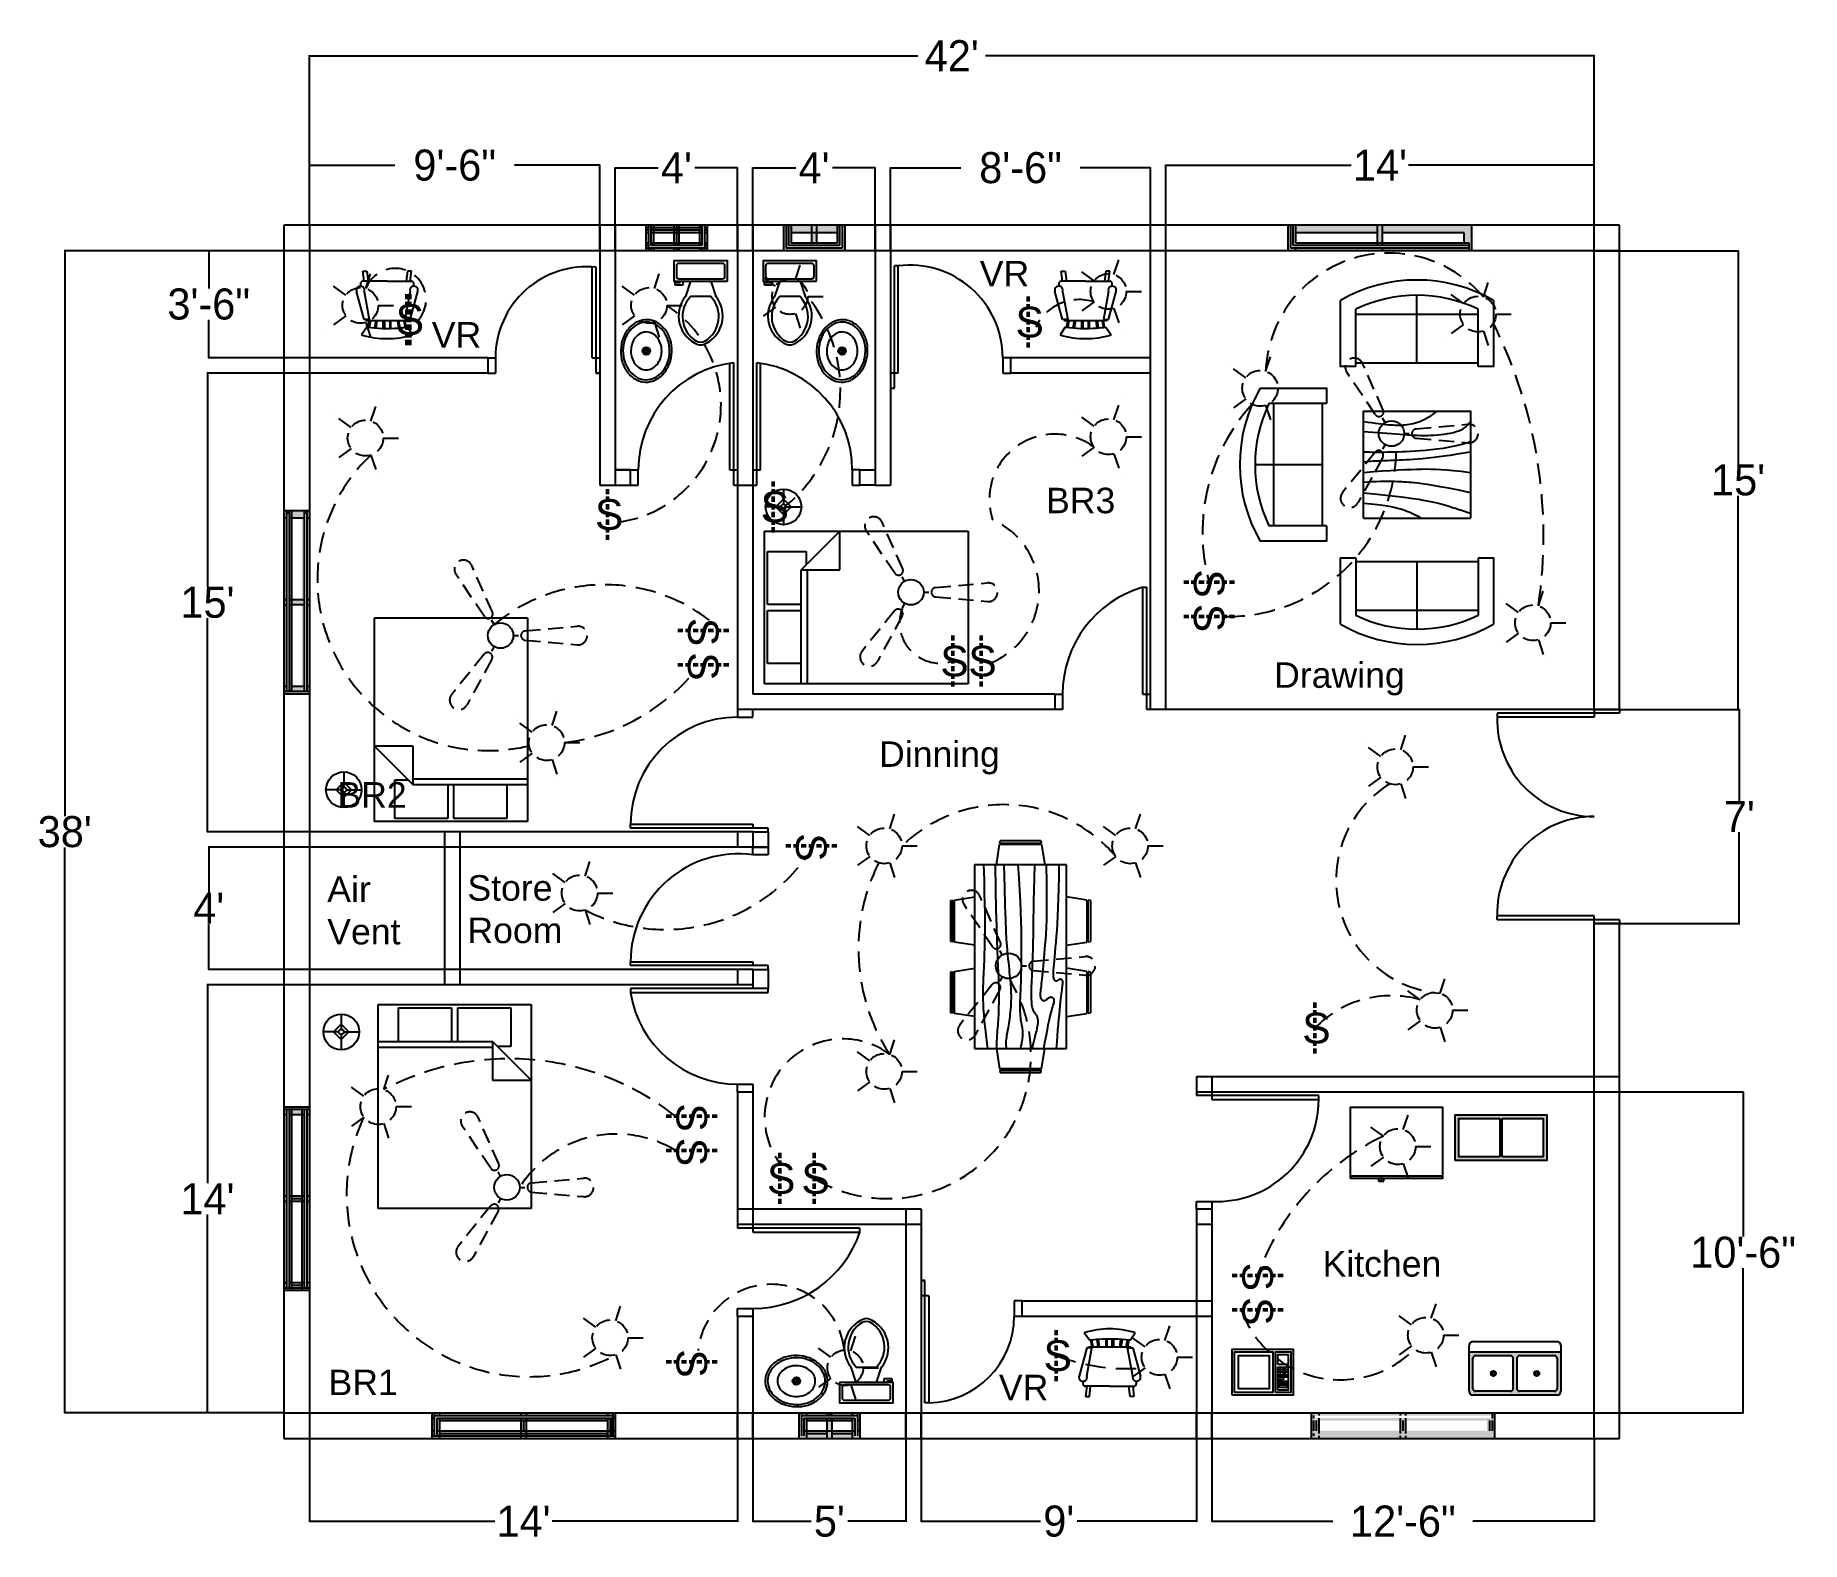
# Model space of a CAD drawing. Header units: inches. Extents: x 277 to 970, y 210 to 801.
import ezdxf

# ---------------------------------------------------------------- set-up
doc = ezdxf.new("R2010")
doc.units = ezdxf.units.IN
doc.header["$LTSCALE"] = 4
doc.header["$MEASUREMENT"] = 0
doc.linetypes.add('HIDDENX2', pattern=[0.75, 0.5, -0.25])
for name, color, linetype in [('Civil', 7, 'Continuous'), ('Door and Window', 2, 'Continuous'), ('Electric', 1, 'Continuous'), ('Interior', 6, 'Continuous'), ('Text and Dimension', 3, 'Continuous')]:
    doc.layers.add(name, color=color, linetype=linetype)
doc.dimstyles.get("Standard").update_dxf_attribs({"dimtxt": 12.18, "dimasz": 12.18, "dimexe": 0.18, "dimexo": 0.0625, "dimgap": 0.09, "dimtad": 0, "dimtih": 1, "dimtoh": 1, "dimdec": 0, "dimzin": 0, "dimdsep": 46, "dimlunit": 3, "dimtxsty": 'Standard', "dimblk": 'NONE', "dimcen": 0.09, "dimadec": 0, "dimazin": 0, "dimtfac": 1, "dimtdec": 0, "dimtofl": 0, "dimtmove": 0, "dimatfit": 3, "dimfxl": 1, "dimtolj": 1, "dimtzin": 0, "dimarcsym": 0})

msp = doc.modelspace()

# ---------------------------------------------------------------- texts
at = {"layer": 'Electric', "color": 0, "linetype": 'HIDDENX2', "char_height": 12, "attachment_point": 1}
for insert in [(418.81, 695.48), (662, 694.5), (497, 619), (562, 622), (632.5, 561.5), (643.5, 561.5), (774.5, 417.5), (564.5, 358.5), (578, 358.5), (673, 289)]:
    msp.add_mtext_dynamic_manual_height_columns('{\\fArial|b0|i0|c0|p34;\\C1;S}', width=29.5, gutter_width=1, heights=[0], dxfattribs=dict(at, insert=insert))
at = {"layer": 'Electric', "color": 0, "linetype": 'HIDDENX2', "char_height": 12, "attachment_point": 1, "rotation": 270}
for insert in [(744, 591.5), (744, 578), (545.5, 572.5), (545.5, 559), (587.91, 488), (541, 382), (541, 368.5), (763, 319.5), (763, 306), (541, 285.5)]:
    msp.add_mtext_dynamic_manual_height_columns('{\\fArial|b0|i0|c0|p34;\\C1;S}', width=29.5, gutter_width=1, heights=[0], dxfattribs=dict(at, insert=insert))
at = {"layer": 'Text and Dimension', "linetype": 'HIDDENX2', "lineweight": 211, "char_height": 10, "attachment_point": 1}
for s, width, insert in [('{\\fArial|b0|i0|c0|p34;\\C0;VR}', 22.5, (648, 712.5)), ('{\\fArial|b0|i0|c0|p34;\\C0;VR}', 22.5, (433, 688.5)), ('{\\fArial|b0|i0|c0|p34;\\C0;BR3}', 28.5, (674, 623.5)), ('{\\fArial|b0|i0|c0|p34;\\C0;Drawing}', 43.5, (763.5, 555)), ('{\\fArial|b0|i0|c0|p34;\\C0;Dinning}', 75, (608.5, 524)), ('{\\fArial|b0|i0|c0|p34;\\C0;BR2}', 28.5, (396, 508)), ('{\\fArial|b0|i0|c0|p34;\\C0;Air\\PVent}', 34.5, (392, 471)), ('{\\fArial|b0|i0|c0|p34;\\C0;Store\\PRoom}', 36.5, (447, 471.5)), ('{\\fArial|b0|i0|c0|p34;\\C0;Kitchen}', 73.5, (782.5, 324)), ('{\\fArial|b0|i0|c0|p34;\\C0;BR1}', 28.5, (392.5, 277.5)), ('{\\fArial|b0|i0|c0|p34;\\C0;VR}', 22.5, (655.5, 275.5))]:
    msp.add_mtext_dynamic_manual_height_columns(s, width=width, gutter_width=1, heights=[0], dxfattribs=dict(at, insert=insert))

# ---------------------------------------------------------------- blocks, each defined once
blk = doc.blocks.new('*D5')
at = {"layer": 'Defpoints', "color": 0, "transparency": 16777216}
for p in [(613, 749), (613, 726.5), (715, 726.5)]:
    blk.add_point(p, dxfattribs=at)
at = {"layer": 'Text and Dimension', "color": 0, "lineweight": -2, "transparency": 16777216}
for p, q in [((613, 726.5625), (613, 749.18)), ((613, 749), (640.565, 749)), ((715, 749), (687.435, 749)), ((715, 726.5625), (715, 749.18))]:
    blk.add_line(p, q, dxfattribs=at)
at = {"layer": 'Text and Dimension', "color": 0, "transparency": 16777216, "insert": (664, 749), "char_height": 12.18, "attachment_point": 5}
blk.add_mtext('\\A1;8\'-6"', dxfattribs=at)
blk = doc.blocks.new('_None')
blk = doc.blocks.new('*D6')
at = {"layer": 'Defpoints', "color": 0, "transparency": 16777216}
for p in [(499, 750), (385, 726.5), (499, 726.5)]:
    blk.add_point(p, dxfattribs=at)
at = {"layer": 'Text and Dimension', "color": 0, "lineweight": -2, "transparency": 16777216}
for p, q in [((385, 726.5625), (385, 750.18)), ((385, 750), (418.565, 750)), ((499, 750), (465.435, 750)), ((499, 726.5625), (499, 750.18))]:
    blk.add_line(p, q, dxfattribs=at)
at = {"layer": 'Text and Dimension', "color": 0, "transparency": 16777216, "insert": (442, 750), "char_height": 12.18, "attachment_point": 5}
blk.add_mtext('\\A1;9\'-6"', dxfattribs=at)
blk = doc.blocks.new('*D7')
at = {"layer": 'Defpoints', "color": 0, "transparency": 16777216}
for p in [(375, 716.5), (289, 260.5), (375, 260.5)]:
    blk.add_point(p, dxfattribs=at)
at = {"layer": 'Text and Dimension', "color": 0, "lineweight": -2, "transparency": 16777216}
for p, q in [((374.9375, 716.5), (288.82, 716.5)), ((289, 716.5), (289, 494.68)), ((289, 260.5), (289, 482.32)), ((374.9375, 260.5), (288.82, 260.5))]:
    blk.add_line(p, q, dxfattribs=at)
at = {"layer": 'Text and Dimension', "color": 0, "transparency": 16777216, "insert": (289, 488.5), "char_height": 12.18, "attachment_point": 5}
blk.add_mtext("\\A1;38'", dxfattribs=at)
blk = doc.blocks.new('*D8')
at = {"layer": 'Defpoints', "color": 0, "transparency": 16777216}
for p in [(375, 716.5), (345.5, 674.5), (375, 674.5)]:
    blk.add_point(p, dxfattribs=at)
at = {"layer": 'Text and Dimension', "color": 0, "lineweight": -2, "transparency": 16777216}
for p, q in [((374.9375, 716.5), (345.32, 716.5)), ((345.5, 716.5), (345.5, 701.68)), ((345.5, 674.5), (345.5, 689.32)), ((374.9375, 674.5), (345.32, 674.5))]:
    blk.add_line(p, q, dxfattribs=at)
at = {"layer": 'Text and Dimension', "color": 0, "transparency": 16777216, "insert": (345.5, 695.5), "char_height": 12.18, "attachment_point": 5}
blk.add_mtext('\\A1;3\'-6"', dxfattribs=at)
blk = doc.blocks.new('*D9')
at = {"layer": 'Defpoints', "color": 0, "transparency": 16777216}
for p in [(375, 668.5), (345, 488.5), (375, 488.5)]:
    blk.add_point(p, dxfattribs=at)
at = {"layer": 'Text and Dimension', "color": 0, "lineweight": -2, "transparency": 16777216}
for p, q in [((374.9375, 668.5), (344.82, 668.5)), ((345, 668.5), (345, 584.68)), ((345, 488.5), (345, 572.32)), ((374.9375, 488.5), (344.82, 488.5))]:
    blk.add_line(p, q, dxfattribs=at)
at = {"layer": 'Text and Dimension', "color": 0, "transparency": 16777216, "insert": (345, 578.5), "char_height": 12.18, "attachment_point": 5}
blk.add_mtext("\\A1;15'", dxfattribs=at)
blk = doc.blocks.new('*D10')
at = {"layer": 'Defpoints', "color": 0, "transparency": 16777216}
for p in [(375, 482.5), (345.5, 434.5), (375, 434.5)]:
    blk.add_point(p, dxfattribs=at)
at = {"layer": 'Text and Dimension', "color": 0, "lineweight": -2, "transparency": 16777216}
for p, q in [((374.9375, 482.5), (345.32, 482.5)), ((345.5, 482.5), (345.5, 464.68)), ((345.5, 434.5), (345.5, 452.32)), ((374.9375, 434.5), (345.32, 434.5))]:
    blk.add_line(p, q, dxfattribs=at)
at = {"layer": 'Text and Dimension', "color": 0, "transparency": 16777216, "insert": (345.5, 458.5), "char_height": 12.18, "attachment_point": 5}
blk.add_mtext("\\A1;4'", dxfattribs=at)
blk = doc.blocks.new('*D11')
at = {"layer": 'Defpoints', "color": 0, "transparency": 16777216}
for p in [(375, 428.5), (345, 260.5), (375, 260.5)]:
    blk.add_point(p, dxfattribs=at)
at = {"layer": 'Text and Dimension', "color": 0, "lineweight": -2, "transparency": 16777216}
for p, q in [((374.9375, 428.5), (344.82, 428.5)), ((345, 428.5), (345, 350.68)), ((345, 260.5), (345, 338.32)), ((374.9375, 260.5), (344.82, 260.5))]:
    blk.add_line(p, q, dxfattribs=at)
at = {"layer": 'Text and Dimension', "color": 0, "transparency": 16777216, "insert": (345, 344.5), "char_height": 12.18, "attachment_point": 5}
blk.add_mtext("\\A1;14'", dxfattribs=at)
blk = doc.blocks.new('*D12')
at = {"layer": 'Defpoints', "color": 0, "transparency": 16777216}
for p in [(385, 250.5), (553, 250.5), (553, 218)]:
    blk.add_point(p, dxfattribs=at)
at = {"layer": 'Text and Dimension', "color": 0, "lineweight": -2, "transparency": 16777216}
for p, q in [((385, 250.4375), (385, 217.82)), ((553, 250.4375), (553, 217.82)), ((385, 218), (457.745, 218)), ((553, 218), (480.255, 218))]:
    blk.add_line(p, q, dxfattribs=at)
at = {"layer": 'Text and Dimension', "color": 0, "transparency": 16777216, "insert": (469, 218), "char_height": 12.18, "attachment_point": 5}
blk.add_mtext("\\A1;14'", dxfattribs=at)
blk = doc.blocks.new('*D13')
at = {"layer": 'Defpoints', "color": 0, "transparency": 16777216}
for p in [(559, 250.5), (619, 250.5), (619, 218)]:
    blk.add_point(p, dxfattribs=at)
at = {"layer": 'Text and Dimension', "color": 0, "lineweight": -2, "transparency": 16777216}
for p, q in [((559, 250.4375), (559, 217.82)), ((619, 250.4375), (619, 217.82)), ((559, 218), (581.805, 218)), ((619, 218), (596.195, 218))]:
    blk.add_line(p, q, dxfattribs=at)
at = {"layer": 'Text and Dimension', "color": 0, "transparency": 16777216, "insert": (589, 218), "char_height": 12.18, "attachment_point": 5}
blk.add_mtext("\\A1;5'", dxfattribs=at)
blk = doc.blocks.new('*D14')
at = {"layer": 'Defpoints', "color": 0, "transparency": 16777216}
for p in [(625, 250.5), (733, 250.5), (733, 218)]:
    blk.add_point(p, dxfattribs=at)
at = {"layer": 'Text and Dimension', "color": 0, "lineweight": -2, "transparency": 16777216}
for p, q in [((625, 250.4375), (625, 217.82)), ((733, 250.4375), (733, 217.82)), ((625, 218), (671.805, 218)), ((733, 218), (686.195, 218))]:
    blk.add_line(p, q, dxfattribs=at)
at = {"layer": 'Text and Dimension', "color": 0, "transparency": 16777216, "insert": (679, 218), "char_height": 12.18, "attachment_point": 5}
blk.add_mtext("\\A1;9'", dxfattribs=at)
blk = doc.blocks.new('*D15')
at = {"layer": 'Defpoints', "color": 0, "transparency": 16777216}
for p in [(739, 250.5), (889, 250.5), (889, 218)]:
    blk.add_point(p, dxfattribs=at)
at = {"layer": 'Text and Dimension', "color": 0, "lineweight": -2, "transparency": 16777216}
for p, q in [((739, 250.4375), (739, 217.82)), ((889, 250.4375), (889, 217.82)), ((739, 218), (786.505, 218)), ((889, 218), (841.495, 218))]:
    blk.add_line(p, q, dxfattribs=at)
at = {"layer": 'Text and Dimension', "color": 0, "transparency": 16777216, "insert": (814, 218), "char_height": 12.18, "attachment_point": 5}
blk.add_mtext('\\A1;12\'-6"', dxfattribs=at)
blk = doc.blocks.new('*D16')
at = {"layer": 'Defpoints', "color": 0, "transparency": 16777216}
for p in [(889, 716.5), (889, 536.5), (945.5, 536.5)]:
    blk.add_point(p, dxfattribs=at)
at = {"layer": 'Text and Dimension', "color": 0, "lineweight": -2, "transparency": 16777216}
for p, q in [((889.0625, 716.5), (945.68, 716.5)), ((945.5, 716.5), (945.5, 632.68)), ((945.5, 536.5), (945.5, 620.32)), ((889.0625, 536.5), (945.68, 536.5))]:
    blk.add_line(p, q, dxfattribs=at)
at = {"layer": 'Text and Dimension', "color": 0, "transparency": 16777216, "insert": (945.5, 626.5), "char_height": 12.18, "attachment_point": 5}
blk.add_mtext("\\A1;15'", dxfattribs=at)
blk = doc.blocks.new('*D17')
at = {"layer": 'Defpoints', "color": 0, "transparency": 16777216}
for p in [(889, 536.5), (889, 452.5), (946, 452.5)]:
    blk.add_point(p, dxfattribs=at)
at = {"layer": 'Text and Dimension', "color": 0, "lineweight": -2, "transparency": 16777216}
for p, q in [((889.0625, 536.5), (946.18, 536.5)), ((946, 536.5), (946, 500.68)), ((946, 452.5), (946, 488.32)), ((889.0625, 452.5), (946.18, 452.5))]:
    blk.add_line(p, q, dxfattribs=at)
at = {"layer": 'Text and Dimension', "color": 0, "transparency": 16777216, "insert": (946, 494.5), "char_height": 12.18, "attachment_point": 5}
blk.add_mtext("\\A1;7'", dxfattribs=at)
blk = doc.blocks.new('*D18')
at = {"layer": 'Defpoints', "color": 0, "transparency": 16777216}
for p in [(889, 386.5), (947.5, 386.5), (889, 260.5)]:
    blk.add_point(p, dxfattribs=at)
at = {"layer": 'Text and Dimension', "color": 0, "lineweight": -2, "transparency": 16777216}
for p, q in [((889.0625, 386.5), (947.68, 386.5)), ((947.5, 386.5), (947.5, 329.68)), ((947.5, 260.5), (947.5, 317.32)), ((889.0625, 260.5), (947.68, 260.5))]:
    blk.add_line(p, q, dxfattribs=at)
at = {"layer": 'Text and Dimension', "color": 0, "transparency": 16777216, "insert": (947.5, 323.5), "char_height": 12.18, "attachment_point": 5}
blk.add_mtext('\\A1;10\'-6"', dxfattribs=at)
blk = doc.blocks.new('*D19')
at = {"layer": 'Defpoints', "color": 0, "transparency": 16777216}
for p in [(559, 749), (559, 726.5), (607, 726.5)]:
    blk.add_point(p, dxfattribs=at)
at = {"layer": 'Text and Dimension', "color": 0, "lineweight": -2, "transparency": 16777216}
for p, q in [((559, 726.5625), (559, 749.18)), ((559, 749), (575.805, 749)), ((607, 749), (590.195, 749)), ((607, 726.5625), (607, 749.18))]:
    blk.add_line(p, q, dxfattribs=at)
at = {"layer": 'Text and Dimension', "color": 0, "transparency": 16777216, "insert": (583, 749), "char_height": 12.18, "attachment_point": 5}
blk.add_mtext("\\A1;4'", dxfattribs=at)
blk = doc.blocks.new('*D20')
at = {"layer": 'Defpoints', "color": 0, "transparency": 16777216}
for p in [(505, 749), (505, 726.5), (553, 726.5)]:
    blk.add_point(p, dxfattribs=at)
at = {"layer": 'Text and Dimension', "color": 0, "lineweight": -2, "transparency": 16777216}
for p, q in [((505, 726.5625), (505, 749.18)), ((505, 749), (521.805, 749)), ((553, 749), (536.195, 749)), ((553, 726.5625), (553, 749.18))]:
    blk.add_line(p, q, dxfattribs=at)
at = {"layer": 'Text and Dimension', "color": 0, "transparency": 16777216, "insert": (529, 749), "char_height": 12.18, "attachment_point": 5}
blk.add_mtext("\\A1;4'", dxfattribs=at)
blk = doc.blocks.new('*D21')
at = {"layer": 'Defpoints', "color": 0, "transparency": 16777216}
for p in [(889, 750), (721, 726.5), (889, 726.5)]:
    blk.add_point(p, dxfattribs=at)
at = {"layer": 'Text and Dimension', "color": 0, "lineweight": -2, "transparency": 16777216}
for p, q in [((721, 726.5625), (721, 750.18)), ((721, 750), (793.745, 750)), ((889, 750), (816.255, 750)), ((889, 726.5625), (889, 750.18))]:
    blk.add_line(p, q, dxfattribs=at)
at = {"layer": 'Text and Dimension', "color": 0, "transparency": 16777216, "insert": (805, 750), "char_height": 12.18, "attachment_point": 5}
blk.add_mtext("\\A1;14'", dxfattribs=at)
blk = doc.blocks.new('*D22')
at = {"layer": 'Defpoints', "color": 0, "transparency": 16777216}
for p in [(889, 793), (385, 726.5), (889, 726.5)]:
    blk.add_point(p, dxfattribs=at)
at = {"layer": 'Text and Dimension', "color": 0, "lineweight": -2, "transparency": 16777216}
for p, q in [((385, 726.5625), (385, 793.18)), ((385, 793), (623.715, 793)), ((889, 793), (650.285, 793)), ((889, 726.5625), (889, 793.18))]:
    blk.add_line(p, q, dxfattribs=at)
at = {"layer": 'Text and Dimension', "color": 0, "transparency": 16777216, "insert": (637, 793), "char_height": 12.18, "attachment_point": 5}
blk.add_mtext("\\A1;42'", dxfattribs=at)
blk = doc.blocks.new('Chair - Rocking')
at = {"linetype": 'Continuous'}
for p, q in [((-8, -4.5), (-10, -1.5)), ((-7.5, -4.5), (-7, -7)), ((-6.5, -7), (-7.02225, -4.43)), ((-4.5, -7), (-4.96674, -4.19951)), ((-4, -7), (-4.40532, -4.16272)), ((-1.5, -4.05012), (-1.5, -7)), ((-1, -7), (-1, -4.05012)), ((1, -7), (1, -4.04655)), ((1.5, -4.05012), (1.5, -7)), ((4, -7), (4.40187, -4.18694)), ((4.5, -7), (4.96761, -4.19437)), ((6.5, -7), (7, -4.4057)), ((7.5, -4.5), (7, -7)), ((8, -4.5), (10, -1.5)), ((-9, -7.5), (-12, -18.49999)), ((-7, -7.5), (-9, -7.5)), ((-9, -18.49999), (-7, -7.5)), ((-8.23428, -6.99939), (-8.3093, -7.47958)), ((-8.23041, -7), (8.23915, -7)), ((7, -7.5), (9, -7.5)), ((9, -18.49999), (7, -7.5)), ((8.31071, -7.48854), (8.23449, -7.00073)), ((9, -7.5), (12, -18.49999)), ((-10.36644, -20.64523), (-10.5, -21.49999)), ((10.5, -21.49999), (10.3575, -20.58798)), ((-9, -22.49999), (-9.5, -26.49999)), ((0, -22.49999), (-9.5, -22.49999)), ((-9.5, -26.49999), (-8, -26.49999)), ((-8, -26.49999), (-7.5, -22.49999)), ((0, -22.49999), (9.5, -22.49999)), ((8, -26.49999), (7.5, -22.49999)), ((9.5, -26.49999), (8, -26.49999)), ((9, -22.49999), (9.5, -26.49999))]:
    blk.add_line(p, q, dxfattribs=at)
for centre, radius, start, end in [((0, -34.08333), 34.08333, 72.93847, 107.0615), ((0, -68.25004), 64.25, 93.92211, 97.15267), ((0, -68.25004), 64.25, 82.84733, 93.92211), ((-10.5, -18.99999), 1.58114, 161.5651, 18.43495), ((10.5, -18.99999), 1.58114, 161.5651, 18.43495), ((-9.5, -21.49999), 1, 180, 270), ((9.5, -21.49999), 1, 270, 0)]:
    blk.add_arc(centre, radius, start, end, dxfattribs=at)
blk = doc.blocks.new('Bed - Queen')
at = {"linetype": 'Continuous'}
for p, q in [((0, -80.00003), (0, 0)), ((0, 0), (59.99999, 0)), ((59.99999, 0), (59.99999, -80.00003)), ((7.99999, -1.2), (28.79998, -1.2)), ((7.99999, -14.4), (7.99999, -1.2)), ((28.79998, -1.2), (28.79998, -14.4)), ((31.19999, -1.2), (51.99999, -1.2)), ((31.19999, -14.4), (31.19999, -1.2)), ((51.99999, -1.2), (51.99999, -16.4)), ((0, -14.4), (44.8, -14.4)), ((44.8, -16.8), (0, -16.8)), ((59.99999, -29.6), (44.8, -14.4)), ((44.8, -14.4), (44.8, -29.6)), ((51.99999, -16.4), (46.79936, -16.4)), ((44.8, -29.6), (59.99999, -29.6)), ((59.99999, -80.00003), (0, -80.00003))]:
    blk.add_line(p, q, dxfattribs=at)
blk = doc.blocks.new('Lamp - Table')
at = {"linetype": 'Continuous'}
for p, q in [((0, 7), (0, 1)), ((-1, 0), (-7, 0)), ((0, 3), (-3, 0)), ((-3, 0), (0, -3)), ((3, 0), (0, 3)), ((0, -3), (3, 0)), ((1, 0), (7, 0)), ((0, -1), (0, -7))]:
    blk.add_line(p, q, dxfattribs=at)
for radius in [7, 1]:
    blk.add_circle((0, 0), radius, dxfattribs=at)
blk = doc.blocks.new('Sofa - Roundback Loveseat 5 ft.')
at = {"linetype": 'Continuous'}
for p, q in [((0, -32.44198), (0, -5.99998)), ((-24, -33.99998), (-24, -11.46958)), ((-23.9998, -13.38178), (23.99986, -13.38178)), ((24.00004, -33.99998), (24.00004, -11.46958)), ((-24, -32.44198), (24.00004, -32.44198))]:
    blk.add_line(p, q, dxfattribs=at)
for points in [[(-24, -33.99998), (-30, -33.99998), (-30, -7.99998)], [(30.00004, -7.99998), (30.00004, -33.99998), (24.00004, -33.99998)]]:
    blk.add_lwpolyline(points, dxfattribs=at)
for centre, radius, start, end in [((0, -60.24998), 60.24998, 60.13715, 119.8628), ((0, -61.38438), 55.38444, 64.32083, 115.6792)]:
    blk.add_arc(centre, radius, start, end, dxfattribs=at)
blk = doc.blocks.new('Table - Square Woodgrain 42 x 42 in.')
at = {"linetype": 'Continuous'}
blk.add_line((0, -42), (42, -42), dxfattribs=at)
for points in [[(0, -4), (1.704, -4.2172), (3.2358, -4.4188), (4.615, -4.604), (5.8615, -4.7721), (6.9951, -4.9224), (8.0357, -5.0541), (9.0031, -5.1667), (9.9171, -5.2594), (10.7951, -5.3316), (11.6445, -5.3836), (12.4702, -5.4157), (13.277, -5.4283), (14.0698, -5.4217), (14.8535, -5.3964), (15.6331, -5.3526), (16.4133, -5.2908), (17.1986, -5.2103), (17.9913, -5.1062), (18.793, -4.9727), (19.6056, -4.8038), (20.4307, -4.5937), (21.2701, -4.3365), (22.1256, -4.0262), (22.9989, -3.6571), (23.888, -3.2272), (24.7756, -2.7516), (25.6408, -2.2491), (26.4624, -1.7387), (27.2195, -1.2395), (27.891, -0.7703), (28.456, -0.3501), (28.8934, 0.002)], [(0, -42), (0, 0), (42, 0), (42, -42)], [(0, -8), (1.8203, -8.1001), (3.6741, -8.2149), (5.5411, -8.3408), (7.4011, -8.4741), (9.2339, -8.6112), (11.0193, -8.7484), (12.7371, -8.8821), (14.3671, -9.0086), (15.8954, -9.1246), (17.3337, -9.2278), (18.6997, -9.3159), (20.0116, -9.387), (21.2871, -9.4389), (22.5442, -9.4696), (23.8008, -9.477), (25.0749, -9.459), (26.3791, -9.4137), (27.7049, -9.3403), (29.0383, -9.2382), (30.3655, -9.1068), (31.6728, -8.9455), (32.9461, -8.7535), (34.1717, -8.5304), (35.3358, -8.2756), (36.4268, -7.9863), (37.443, -7.6521), (38.3849, -7.2603), (39.253, -6.7986), (40.048, -6.2542), (40.7705, -5.6147), (41.421, -4.8674), (42, -4)], [(42, -12), (39.1784, -12.8621), (36.4519, -13.5654), (33.8246, -14.1294), (31.3004, -14.5731), (28.8832, -14.9161), (26.577, -15.1775), (24.3858, -15.3768), (22.3136, -15.5332), (20.3622, -15.6632), (18.5254, -15.7718), (16.7947, -15.8612), (15.1618, -15.9338), (13.6183, -15.9916), (12.1558, -16.0369), (10.7659, -16.0718), (9.4403, -16.0987), (8.1703, -16.1191), (6.9461, -16.1325), (5.7577, -16.1377), (4.595, -16.1335), (3.4479, -16.1188), (2.3064, -16.0924), (1.1604, -16.0532), (0, -16)], [(42, -16), (37.6529, -16.7365), (33.8802, -17.329), (30.6179, -17.7961), (27.8015, -18.1561), (25.3668, -18.4275), (23.2497, -18.6288), (21.3859, -18.7785), (19.7111, -18.8949), (18.1693, -18.9939), (16.7375, -19.0795), (15.401, -19.1534), (14.1449, -19.217), (12.9544, -19.2717), (11.8148, -19.3191), (10.7113, -19.3606), (9.6291, -19.3976), (8.5534, -19.4323), (7.47, -19.4689), (6.3643, -19.5122), (5.222, -19.5672), (4.0288, -19.6386), (2.7703, -19.7313), (1.4321, -19.8501), (0, -20)], [(0, -24), (3.9243, -23.6805), (7.4766, -23.4138), (10.6891, -23.1954), (13.5943, -23.0205), (16.2247, -22.8847), (18.6125, -22.7832), (20.7903, -22.7116), (22.7903, -22.6651), (24.6563, -22.642), (26.4764, -22.6507), (28.35, -22.7024), (30.3766, -22.8084), (32.6555, -22.98), (35.2861, -23.2283), (38.3678, -23.5645), (42, -24)], [(42, -32), (37.392, -31.017), (33.4585, -30.2231), (30.1291, -29.5949), (27.3334, -29.109), (25.0009, -28.742), (23.0612, -28.4707), (21.4439, -28.2716), (20.0786, -28.1215), (18.8998, -28.0002), (17.8609, -27.9014), (16.9206, -27.8219), (16.0371, -27.7588), (15.1691, -27.709), (14.2748, -27.6693), (13.3128, -27.6368), (12.2415, -27.6083), (11.0295, -27.5824), (9.6867, -27.5643), (8.233, -27.5608), (6.6884, -27.5787), (5.0728, -27.6248), (3.4062, -27.7058), (1.7086, -27.8286), (0, -28)], [(0, -32), (5.4026, -32.5358), (9.9494, -33.019), (13.7424, -33.4553), (16.8834, -33.8505), (19.4743, -34.2106), (21.6171, -34.5413), (23.4136, -34.8486), (24.9657, -35.1382), (26.3614, -35.4156), (27.6332, -35.6841), (28.7995, -35.9467), (29.8788, -36.2064), (30.8897, -36.4661), (31.8507, -36.7288), (32.7802, -36.9973), (33.6968, -37.2747), (34.6175, -37.5635), (35.5531, -37.8651), (36.5128, -38.1805), (37.506, -38.5108), (38.5421, -38.8568), (39.6302, -39.2197), (40.7797, -39.6004), (42, -40)], [(0, -36), (3.0098, -36.2857), (5.5354, -36.5643), (7.6368, -36.8359), (9.374, -37.1009), (10.807, -37.3597), (11.9957, -37.6126), (13.0002, -37.8599), (13.8804, -38.102), (14.6874, -38.3393), (15.4365, -38.5729), (16.1338, -38.8041), (16.7858, -39.0341), (17.3987, -39.264), (17.9787, -39.4952), (18.5322, -39.7288), (19.0655, -39.9662), (19.5832, -40.2081), (20.0842, -40.4544), (20.5657, -40.7046), (21.0249, -40.9581), (21.459, -41.2144), (21.8653, -41.4731), (22.2409, -41.7335), (22.5831, -41.9951)]]:
    blk.add_lwpolyline(points, dxfattribs=at)
blk = doc.blocks.new('Refrigerator-2 door - 36 in top')
for p, q in [((0, -26.999999), (36, -26.999999)), ((12, -26.999999), (12, -28.999999)), ((11, -27.999999), (11, -28.999999)), ((11, -28.999999), (13, -28.999999)), ((13, -28.999999), (13, -27.999999))]:
    blk.add_line(p, q)
blk.add_lwpolyline([(0, -27.999999), (0, 0), (36, 0), (36, -27.999999)], close=True)
blk = doc.blocks.new('Wall Cabinet - 18 x 36 in front')
for p, q in [((17.5, -1.5), (17.5, -16.5)), ((18.5, -16.5), (18.5, -1.5))]:
    blk.add_line(p, q)
blk.add_lwpolyline([(0, -18), (0, 0), (36, 0), (36, -18)], close=True)
for points in [[(17.5, -16.5), (1.5, -16.5), (1.5, -1.5), (17.5, -1.5)], [(18.5, -1.5), (34.5, -1.5), (34.5, -16.5), (18.5, -16.5)]]:
    blk.add_lwpolyline(points)
blk = doc.blocks.new('Sink-double - 36 in top')
for p, q in [((-18, -4), (18, -4)), ((-0.75, -18.5), (-0.75, -6.5)), ((0.75, -6.5), (0.75, -18.5))]:
    blk.add_line(p, q)
for points in [[(-16.5, 0), (16.5, 0)], [(-18, -19.5), (-18, -1.5)], [(-16.5, -18.5), (-16.5, -6.5)], [(-15.5, -5.5), (-1.75, -5.5)], [(1.75, -5.5), (15.5, -5.5)], [(16.5, -6.5), (16.5, -18.5)], [(18, -1.5), (18, -19.5)], [(-1.75, -19.5), (-15.5, -19.5)], [(15.5, -19.5), (1.75, -19.5)], [(16.5, -21), (-16.5, -21)]]:
    blk.add_lwpolyline(points)
for centre, radius in [((-8.5, -12.5), 1), ((-8.5, -12.5), 0.5), ((8.5, -12.5), 1), ((8.5, -12.5), 0.5)]:
    blk.add_circle(centre, radius)
for centre, radius, start, end in [((-16.5, -1.5), 1.5, 90, 180), ((16.5, -1.5), 1.5, 0, 90), ((-15.5, -6.5), 1, 90, 180), ((-1.75, -6.5), 1, 0, 90), ((1.75, -6.5), 1, 90, 180), ((15.5, -6.5), 1, 0, 90), ((-16.5, -19.5), 1.5, 180, 270), ((-15.5, -18.5), 1, 180, 270), ((-1.75, -18.5), 1, 270, 0), ((1.75, -18.5), 1, 180, 270), ((15.5, -18.5), 1, 270, 0), ((16.5, -19.5), 1.5, 270, 0)]:
    blk.add_arc(centre, radius, start, end)
blk = doc.blocks.new('Microwave')
for p, q in [((18, 10), (22, 10)), ((22, 9), (18, 9)), ((18, 8), (22, 8)), ((22, 7), (18, 7)), ((19, 7), (19, 11)), ((19, 6), (19, 7)), ((20, 11), (20, 7)), ((20, 7), (20, 6)), ((21, 7), (21, 11)), ((20, 6), (18, 6))]:
    blk.add_line(p, q)
for points in [[(0, 0), (0, 18), (24, 18), (24, 0)], [(1, 1), (1, 17), (16, 17), (16, 1)], [(2.5, 2.5), (2.5, 15.5), (14.5, 15.5), (14.5, 2.5)], [(17, 1), (17, 17), (23, 17), (23, 1)], [(18, 12), (18, 16), (22, 16), (22, 12)], [(18, 2), (18, 11), (22, 11), (22, 2)], [(18.5, 4.5), (18.5, 5.5), (21.5, 5.5), (21.5, 4.5)], [(18.5, 3), (18.5, 4), (21.5, 4), (21.5, 3)]]:
    blk.add_lwpolyline(points, close=True)
blk = doc.blocks.new('Dining Set - 36 x 72 in.')
at = {"linetype": 'Continuous'}
for p, q in [((-22.2343, 26.00059), (-23.4847, 17.99762)), ((-22.2304, 26), (-5.7608, 26)), ((-22, 27.5), (-22.1562, 26.50042)), ((-5.8416, 26.5), (-22.1534, 26.5)), ((-22, 27.5), (-6, 27.5)), ((-5.8437, 26.49966), (-6, 27.5)), ((-4.5152, 17.99762), (-5.7655, 25.99926)), ((5.7657, 26.00059), (4.5153, 17.99762)), ((5.7696, 26), (22.2392, 26)), ((6, 27.5), (5.8438, 26.50042)), ((22.1584, 26.5), (5.8466, 26.5)), ((6, 27.5), (22, 27.5)), ((22.1563, 26.49966), (22, 27.5)), ((23.4848, 17.99762), (22.2345, 25.99926)), ((36, 18), (-36, 18)), ((-36, 18), (-36, -18)), ((36, -18), (36, 18)), ((-45.5, 8), (-44.5004, 8.15617)), ((-45.5, 8), (-45.5, -8)), ((-44.5, -8.15843), (-44.5, 8.15338)), ((-44.0006, 8.23428), (-35.9976, 9.48474)), ((-44, 8.23041), (-44, -8.23915)), ((44.0006, 8.23428), (35.9976, 9.48474)), ((44, 8.23041), (44, -8.23915)), ((44.5, -8.15843), (44.5, 8.15338)), ((45.5, 8), (44.5005, 8.15617)), ((45.5, 8), (45.5, -8)), ((-44.4997, -8.15631), (-45.5, -8)), ((-35.9976, -9.48476), (-43.9993, -8.2345)), ((35.9976, -9.48476), (43.9993, -8.2345)), ((44.4997, -8.15631), (45.5, -8)), ((-36, -18), (36, -18)), ((-22.2343, -26.0006), (-23.4847, -17.99762)), ((-4.5152, -17.99762), (-5.7655, -25.99928)), ((5.7657, -26.0006), (4.5153, -17.99762)), ((23.4848, -17.99762), (22.2345, -25.99928)), ((-22.2304, -26), (-5.7608, -26)), ((-22, -27.5), (-22.1562, -26.50044)), ((-5.8416, -26.5), (-22.1534, -26.5)), ((-22, -27.5), (-6, -27.5)), ((-5.8437, -26.49967), (-6, -27.5)), ((5.7696, -26), (22.2392, -26)), ((6, -27.5), (5.8438, -26.50044)), ((22.1584, -26.5), (5.8466, -26.5)), ((6, -27.5), (22, -27.5)), ((22.1563, -26.49967), (22, -27.5))]:
    blk.add_line(p, q, dxfattribs=at)
for points in [[(-36, 15), (-31.1772, 14.97754), (-26.8079, 14.91406), (-22.8538, 14.81543), (-19.276, 14.6875), (-16.0362, 14.53613), (-13.0957, 14.36718), (-10.4159, 14.18652), (-7.9583, 14), (-5.6904, 13.81315), (-3.6035, 13.63021), (-1.6954, 13.45508), (0.0365, 13.29166), (1.5945, 13.14388), (2.9811, 13.01562), (4.1988, 12.9108), (5.25, 12.83333), (6.1393, 12.78613), (6.8802, 12.76823), (7.4883, 12.77767), (7.9792, 12.8125), (8.3685, 12.87077), (8.6719, 12.95052), (8.9049, 13.0498), (9.0833, 13.16666), (9.2205, 13.29899), (9.3216, 13.44401), (9.3895, 13.59879), (9.4271, 13.76041), (9.4373, 13.92594), (9.4232, 14.09245), (9.3875, 14.257), (9.3333, 14.41666), (9.2638, 14.56917), (9.1836, 14.71484), (9.0975, 14.85465), (9.0104, 14.98958), (8.9272, 15.1206), (8.8529, 15.2487), (8.7922, 15.37483), (8.75, 15.5), (8.7305, 15.62467), (8.7344, 15.74739), (8.7617, 15.86621), (8.8125, 15.97916), (8.8867, 16.08431), (8.9844, 16.17968), (9.1055, 16.26334), (9.25, 16.33333), (9.4189, 16.38802), (9.6172, 16.42708), (9.8506, 16.45052), (10.125, 16.45833), (10.4463, 16.45052), (10.8203, 16.42708), (11.2529, 16.38802), (11.75, 16.33333), (12.3184, 16.26318), (12.9694, 16.17838), (13.7151, 16.07991), (14.5677, 15.96875), (15.5395, 15.84586), (16.6426, 15.71224), (17.8893, 15.56884), (19.2917, 15.41666), (20.859, 15.25667), (22.5879, 15.08984), (24.4721, 14.91715), (26.5052, 14.73958), (28.6809, 14.5581), (30.9929, 14.3737), (33.4347, 14.18733), (36, 14)], [(-36, 10), (-28.9766, 10.14274), (-23.1725, 10.20442), (-18.4241, 10.19775), (-14.5677, 10.13541), (-11.4399, 10.03011), (-8.877, 9.89453), (-6.7154, 9.74137), (-4.7917, 9.58333), (-2.9698, 9.43082), (-1.2246, 9.28515), (0.4415, 9.14534), (2.026, 9.01041), (3.5266, 8.87939), (4.9408, 8.7513), (6.266, 8.62516), (7.5, 8.5), (8.6411, 8.37549), (9.6914, 8.2539), (10.6538, 8.13818), (11.5312, 8.03125), (12.3267, 7.93603), (13.043, 7.85547), (13.6831, 7.79248), (14.25, 7.75), (14.7471, 7.7303), (15.1797, 7.73307), (15.5537, 7.75732), (15.875, 7.80208), (16.1494, 7.86637), (16.3828, 7.94922), (16.5811, 8.04964), (16.75, 8.16666), (16.8944, 8.29915), (17.0143, 8.44531), (17.1089, 8.60319), (17.1771, 8.77083), (17.218, 8.94629), (17.2305, 9.1276), (17.2137, 9.31282), (17.1667, 9.5), (17.0895, 9.6875), (16.987, 9.875), (16.8649, 10.0625), (16.7292, 10.25), (16.5856, 10.4375), (16.4401, 10.625), (16.2985, 10.8125), (16.1667, 11), (16.05, 11.18733), (15.9518, 11.3737), (15.8752, 11.5581), (15.8229, 11.73958), (15.798, 11.91715), (15.8034, 12.08984), (15.842, 12.25667), (15.9167, 12.41666), (16.0295, 12.56836), (16.1784, 12.70833), (16.3605, 12.83268), (16.5729, 12.9375), (16.8127, 13.01888), (17.0768, 13.07291), (17.3625, 13.0957), (17.6667, 13.08333), (17.9894, 13.03312), (18.3418, 12.94726), (18.7382, 12.82918), (19.1927, 12.68229), (19.7195, 12.51001), (20.3327, 12.31575), (21.0465, 12.10294), (21.875, 11.875), (22.8357, 11.63354), (23.959, 11.37304), (25.2786, 11.08618), (26.8282, 10.76562), (28.6414, 10.40405), (30.752, 9.99414), (33.1936, 9.52856), (36, 9)], [(-36, 5.5), (-30.7157, 5.3348), (-26.069, 5.20963), (-21.9946, 5.11767), (-18.4271, 5.05208), (-15.3009, 5.00602), (-12.5508, 4.97265), (-10.1112, 4.94515), (-7.9167, 4.91666), (-5.909, 4.88167), (-4.0586, 4.83984), (-2.3429, 4.79215), (-0.7396, 4.73958), (0.7739, 4.6831), (2.22, 4.6237), (3.6213, 4.56233), (5, 4.5), (6.373, 4.43782), (7.7344, 4.3776), (9.0723, 4.32129), (10.375, 4.27083), (11.6309, 4.22819), (12.8281, 4.19531), (13.9551, 4.17415), (15, 4.16666), (15.954, 4.17448), (16.819, 4.19791), (17.6001, 4.23698), (18.3021, 4.29166), (18.9299, 4.36198), (19.4883, 4.44791), (19.9823, 4.54948), (20.4167, 4.66666), (20.7969, 4.79899), (21.1302, 4.94401), (21.4245, 5.09879), (21.6875, 5.26041), (21.9271, 5.42594), (22.1511, 5.59245), (22.3672, 5.757), (22.5834, 5.91666), (22.8065, 6.06868), (23.0404, 6.21093), (23.2879, 6.34147), (23.5521, 6.45833), (23.8358, 6.55957), (24.142, 6.64323), (24.4735, 6.70735), (24.8334, 6.75), (25.2235, 6.76969), (25.642, 6.76692), (26.0858, 6.74267), (26.5521, 6.69791), (27.0379, 6.63362), (27.5404, 6.55078), (28.0565, 6.45036), (28.5834, 6.33333), (29.1242, 6.19987), (29.7071, 6.04687), (30.3661, 5.87044), (31.1354, 5.66666), (32.0493, 5.43164), (33.142, 5.16146), (34.4475, 4.85221), (36, 4.5)], [(-36, -1), (-30.7915, -0.6591), (-26.0195, -0.38216), (-21.6519, -0.16284), (-17.6563, 0.00521), (-14.0005, 0.12833), (-10.6523, 0.21289), (-7.5796, 0.26522), (-4.75, 0.29166), (-2.134, 0.29793), (0.2878, 0.28711), (2.5317, 0.26163), (4.6146, 0.22396), (6.5529, 0.17651), (8.3633, 0.12174), (10.0623, 0.06209), (11.6667, 0), (13.1899, -0.06201), (14.6341, -0.1211), (15.9982, -0.17432), (17.2813, -0.21875), (18.4823, -0.25147), (19.6003, -0.26953), (20.6343, -0.27002), (21.5834, -0.25), (22.4481, -0.20768), (23.2357, -0.14584), (23.9549, -0.06836), (24.6146, 0.02083), (25.2235, 0.11784), (25.7904, 0.21875), (26.3241, 0.31966), (26.8334, 0.41666), (27.3265, 0.50618), (27.8099, 0.58593), (28.2894, 0.65397), (28.7709, 0.70833), (29.2601, 0.74707), (29.763, 0.76823), (30.2855, 0.76985), (30.8334, 0.75), (31.4088, 0.70784), (31.9994, 0.64713), (32.589, 0.57275), (33.1615, 0.48958), (33.7008, 0.4025), (34.1908, 0.3164), (34.6153, 0.23616), (34.9584, 0.16666), (35.2099, 0.11165), (35.3848, 0.07031), (35.504, 0.04069), (35.5886, 0.02083), (35.6594, 0.00879), (35.7377, 0.0026), (35.8442, 0.00032), (36, 0)], [(-36, -6.5), (-27.1843, -6.31267), (-20.084, -6.1263), (-14.469, -5.9419), (-10.1094, -5.76042), (-6.7752, -5.58285), (-4.2363, -5.41016), (-2.2629, -5.24333), (-0.625, -5.08334), (0.8708, -4.93099), (2.2715, -4.78646), (3.5872, -4.64974), (4.8281, -4.52084), (6.0046, -4.39974), (7.127, -4.28646), (8.2053, -4.18099), (9.25, -4.08334), (10.2705, -3.99382), (11.2734, -3.91407), (12.2647, -3.84603), (13.25, -3.79167), (14.2354, -3.75293), (15.2266, -3.73177), (16.2295, -3.73015), (17.25, -3.75), (18.2912, -3.79248), (19.3451, -3.85547), (20.4009, -3.93604), (21.4479, -4.03125), (22.4754, -4.13819), (23.4727, -4.25391), (24.4289, -4.37549), (25.3334, -4.5), (26.1785, -4.62492), (26.9694, -4.74935), (27.7145, -4.87281), (28.4219, -4.99479), (29.1, -5.11483), (29.7572, -5.23242), (30.4016, -5.34709), (31.0417, -5.45834), (31.6837, -5.56437), (32.3262, -5.65821), (32.9658, -5.73153), (33.599, -5.77604), (34.2224, -5.78345), (34.8327, -5.74545), (35.4264, -5.65373), (36, -5.5)], [(-36, -10), (-26.4022, -9.81299), (-18.4675, -9.62891), (-11.9839, -9.45069), (-6.7396, -9.28125), (-2.5226, -9.12354), (0.8789, -8.98047), (3.6769, -8.85498), (6.0833, -8.75), (8.2767, -8.66765), (10.3021, -8.60677), (12.1712, -8.56543), (13.8958, -8.54167), (15.4876, -8.53353), (16.9583, -8.53907), (18.3197, -8.55632), (19.5834, -8.58334), (20.7616, -8.61841), (21.8685, -8.66081), (22.9188, -8.71004), (23.9271, -8.76563), (24.9081, -8.82707), (25.8763, -8.89388), (26.8465, -8.96558), (27.8334, -9.04167), (28.8474, -9.12118), (29.8828, -9.20117), (30.93, -9.27824), (31.9792, -9.34896), (33.0205, -9.40991), (34.0443, -9.45768), (35.0407, -9.48885), (36, -9.5)], [(-36, -14.5), (-30.0881, -14.33513), (-25.0332, -14.21224), (-20.7312, -14.12647), (-17.0781, -14.07292), (-13.97, -14.04671), (-11.3027, -14.04297), (-8.9724, -14.05681), (-6.875, -14.08334), (-4.9224, -14.11833), (-3.0905, -14.16016), (-1.3709, -14.20785), (0.2448, -14.26042), (1.7647, -14.3169), (3.1973, -14.3763), (4.5507, -14.43767), (5.8333, -14.5), (7.0554, -14.5621), (8.235, -14.62175), (9.3922, -14.67652), (10.5469, -14.72396), (11.7192, -14.76164), (12.929, -14.78711), (14.1965, -14.79794), (15.5417, -14.79167), (16.9933, -14.76424), (18.6152, -14.70508), (20.4804, -14.60197), (22.6615, -14.44271), (25.2312, -14.21509), (28.2624, -13.9069), (31.8277, -13.50594), (36, -13)]]:
    blk.add_lwpolyline(points, dxfattribs=at)
blk = doc.blocks.new('Toilet - top')
for p, q in [((9.5, -6), (9.5, -2)), ((-10, -8.5), (-8, -8.5)), ((-10, -9.5), (-10, -8.5)), ((-7, -9.5), (-10, -9.5)), ((-8, -8.5), (-8, -8)), ((-7, -8), (-7, -9.5)), ((-4, -8), (-6, -14)), ((4, -8), (6, -14)), ((4, -14), (-4, -14))]:
    blk.add_line(p, q)
blk.add_lwpolyline([(10.5, -8), (10.5, 0), (-10.5, 0), (-10.5, -8)], close=True)
for points in [[(-9.5, -2), (-9.5, -6)], [(8.5, -1), (-8.5, -1)], [(-8.5, -7), (8.5, -7)]]:
    blk.add_lwpolyline(points)
for centre, radius, start, end in [((-8.62, -1.88), 0.884, 81.8699, 188.1301), ((-8.62, -6.12), 0.884, 171.8699, 278.1301), ((8.62, -1.88), 0.884, 351.8699, 98.1301), ((8.62, -6.12), 0.884, 261.8699, 8.1301), ((3.52, -21.58), 12.17, 141.46911, 247.97143), ((4.2, -21.82), 11.33, 136.36773, 238.94682), ((-3.52, -21.58), 12.17, 292.02843, 38.53071), ((-4.2, -21.82), 11.33, 301.05301, 43.63209), ((0, -27.88), 4, 245.73182, 294.26817), ((0, -29), 4, 254.86053, 285.13947)]:
    blk.add_arc(centre, radius, start, end)
blk = doc.blocks.new('Sink - Oval top')
for p, q in [((-1, 0), (1, 0)), ((0, 1), (0, -1))]:
    blk.add_line(p, q)
at = {"linetype": 'Continuous'}
for points in [[(-12.23, 0.39, 0.117634), (-11.46, -3.36, 0.104469), (-8.88, -6.8, 0.090016), (-5.08, -9.07, 0.08192), (-0.32, -10.02, 0.08192), (4.49, -9.38, 0.090016), (8.42, -7.36, 0.104469), (11.22, -4.09, 0.117634), (12.23, -0.39, 0.117634), (11.46, 3.36, 0.104469), (8.88, 6.8, 0.090016), (5.08, 9.07, 0.08192), (0.32, 10.02, 0.08192), (-4.49, 9.38, 0.090016), (-8.42, 7.36, 0.104469), (-11.22, 4.09, 0.117634)], [(-11.29, 0.16, 0.118622), (-10.52, -3.25, 0.104678), (-8.07, -6.36, 0.089562), (-4.54, -8.37, 0.081185), (-0.13, -9.15, 0.081185), (4.3, -8.49, 0.089562), (7.89, -6.58, 0.104678), (10.42, -3.55, 0.118622), (11.29, -0.16, 0.118622), (10.52, 3.25, 0.104678), (8.07, 6.36, 0.089562), (4.54, 8.37, 0.081185), (0.13, 9.15, 0.081185), (-4.3, 8.49, 0.089562), (-7.89, 6.58, 0.104678), (-10.42, 3.55, 0.118622)], [(-7.42, 0.08, 0.118283), (-6.91, -2.17, 0.104607), (-5.29, -4.21, 0.089718), (-2.97, -5.53, 0.081436), (-0.07, -6.04, 0.081436), (2.84, -5.59, 0.089718), (5.2, -4.33, 0.104607), (6.86, -2.32, 0.118283), (7.42, -0.08, 0.118283), (6.91, 2.17, 0.104607), (5.29, 4.21, 0.089718), (2.97, 5.53, 0.081436), (0.07, 6.04, 0.081436), (-2.84, 5.59, 0.089718), (-5.2, 4.33, 0.104607), (-6.86, 2.32, 0.118283)]]:
    blk.add_lwpolyline(points, format="xyb", close=True, dxfattribs=at)
for radius in [1.5, 1]:
    blk.add_circle((0, 0), radius)
blk = doc.blocks.new('*U46')
at = {"layer": 'Electric', "color": 0, "linetype": 'HIDDENX2'}
blk.add_line((-1.5, 0), (1.5, 0), dxfattribs=at)
blk = doc.blocks.new('*U47')
at = {"layer": 'Electric', "color": 0, "linetype": 'ByBlock', "lineweight": -2, "transparency": 16777216}
for p, rotation in [((424.25, 616.13), 120), ((424.25, 604.87), 239.9999999999999)]:
    blk.add_blockref('*U46', p, dxfattribs=dict(at, rotation=rotation))
blk.add_blockref('*U46', (434, 610.5), dxfattribs=at)
blk = doc.blocks.new('*U48')
at = {"layer": 'Electric', "color": 0, "linetype": 'HIDDENX2', "ltscale": 3}
blk.add_line((-4.5, 0), (4.5, 0), dxfattribs=at)
blk = doc.blocks.new('*U50')
at = {"layer": 'Electric', "color": 0, "linetype": 'ByBlock', "lineweight": -2, "transparency": 16777216}
for p, rotation in [((495.55, 610.44), 71.99999999999999), ((482.7, 606.26), 144), ((482.7, 592.74), 216), ((495.55, 588.56), 287.9999999999999)]:
    blk.add_blockref('*U48', p, dxfattribs=dict(at, rotation=rotation))
blk.add_blockref('*U48', (503.5, 599.5), dxfattribs=at)
blk = doc.blocks.new('*U51')
at = {"layer": 'Electric', "color": 0, "linetype": 'HIDDENX2', "ltscale": 3}
blk.add_line((-4.5, 0), (4.5, 0), dxfattribs=at)
blk = doc.blocks.new('*U53')
at = {"layer": 'Electric', "color": 0, "linetype": 'ByBlock', "lineweight": -2, "transparency": 16777216}
for p, rotation in [((495.55, 610.44), 71.99999999999999), ((482.7, 606.26), 144), ((482.7, 592.74), 216), ((495.55, 588.56), 287.9999999999999)]:
    blk.add_blockref('*U51', p, dxfattribs=dict(at, rotation=rotation))
blk.add_blockref('*U51', (503.5, 599.5), dxfattribs=at)
blk = doc.blocks.new('*U54')
at = {"layer": 'Electric', "color": 0, "linetype": 'HIDDENX2', "ltscale": 3}
blk.add_line((-4.5, 0), (4.5, 0), dxfattribs=at)
blk = doc.blocks.new('*U56')
at = {"layer": 'Electric', "color": 0, "linetype": 'ByBlock', "lineweight": -2, "transparency": 16777216}
for p, rotation in [((495.55, 610.44), 71.99999999999999), ((482.7, 606.26), 144), ((482.7, 592.74), 216), ((495.55, 588.56), 287.9999999999999)]:
    blk.add_blockref('*U54', p, dxfattribs=dict(at, rotation=rotation))
blk.add_blockref('*U54', (503.5, 599.5), dxfattribs=at)
blk = doc.blocks.new('*U57')
at = {"layer": 'Electric', "color": 0, "linetype": 'HIDDENX2', "ltscale": 3}
blk.add_line((-4.5, 0), (4.5, 0), dxfattribs=at)
blk = doc.blocks.new('*U59')
at = {"layer": 'Electric', "color": 0, "linetype": 'ByBlock', "lineweight": -2, "transparency": 16777216}
for p, rotation in [((495.55, 610.44), 71.99999999999999), ((482.7, 606.26), 144), ((482.7, 592.74), 216), ((495.55, 588.56), 287.9999999999999)]:
    blk.add_blockref('*U57', p, dxfattribs=dict(at, rotation=rotation))
blk.add_blockref('*U57', (503.5, 599.5), dxfattribs=at)
blk = doc.blocks.new('*U60')
at = {"layer": 'Electric', "color": 0, "linetype": 'HIDDENX2', "ltscale": 3}
blk.add_line((-4.5, 0), (4.5, 0), dxfattribs=at)
blk = doc.blocks.new('*U62')
at = {"layer": 'Electric', "color": 0, "linetype": 'ByBlock', "lineweight": -2, "transparency": 16777216}
for p, rotation in [((495.55, 610.44), 71.99999999999999), ((482.7, 606.26), 144), ((482.7, 592.74), 216), ((495.55, 588.56), 287.9999999999999)]:
    blk.add_blockref('*U60', p, dxfattribs=dict(at, rotation=rotation))
blk.add_blockref('*U60', (503.5, 599.5), dxfattribs=at)
blk = doc.blocks.new('*U63')
at = {"layer": 'Electric', "color": 0, "linetype": 'HIDDENX2', "ltscale": 3}
blk.add_line((-4.5, 0), (4.5, 0), dxfattribs=at)
blk = doc.blocks.new('*U65')
at = {"layer": 'Electric', "color": 0, "linetype": 'ByBlock', "lineweight": -2, "transparency": 16777216}
for p, rotation in [((495.55, 610.44), 71.99999999999999), ((482.7, 606.26), 144), ((482.7, 592.74), 216), ((495.55, 588.56), 287.9999999999999)]:
    blk.add_blockref('*U63', p, dxfattribs=dict(at, rotation=rotation))
blk.add_blockref('*U63', (503.5, 599.5), dxfattribs=at)
blk = doc.blocks.new('*U66')
at = {"layer": 'Electric', "color": 0, "linetype": 'HIDDENX2', "ltscale": 3}
blk.add_line((-4.5, 0), (4.5, 0), dxfattribs=at)
blk = doc.blocks.new('*U68')
at = {"layer": 'Electric', "color": 0, "linetype": 'ByBlock', "lineweight": -2, "transparency": 16777216}
for p, rotation in [((495.55, 610.44), 71.99999999999999), ((482.7, 606.26), 144), ((482.7, 592.74), 216), ((495.55, 588.56), 287.9999999999999)]:
    blk.add_blockref('*U66', p, dxfattribs=dict(at, rotation=rotation))
blk.add_blockref('*U66', (503.5, 599.5), dxfattribs=at)
blk = doc.blocks.new('*U69')
at = {"layer": 'Electric', "color": 0, "linetype": 'HIDDENX2', "ltscale": 3}
blk.add_line((-4.5, 0), (4.5, 0), dxfattribs=at)
blk = doc.blocks.new('*U71')
at = {"layer": 'Electric', "color": 0, "linetype": 'ByBlock', "lineweight": -2, "transparency": 16777216}
for p, rotation in [((495.55, 610.44), 71.99999999999999), ((482.7, 606.26), 144), ((482.7, 592.74), 216), ((495.55, 588.56), 287.9999999999999)]:
    blk.add_blockref('*U69', p, dxfattribs=dict(at, rotation=rotation))
blk.add_blockref('*U69', (503.5, 599.5), dxfattribs=at)
blk = doc.blocks.new('*U72')
at = {"layer": 'Electric', "color": 0, "linetype": 'HIDDENX2', "ltscale": 3}
blk.add_line((-4.5, 0), (4.5, 0), dxfattribs=at)
blk = doc.blocks.new('*U74')
at = {"layer": 'Electric', "color": 0, "linetype": 'ByBlock', "lineweight": -2, "transparency": 16777216}
for p, rotation in [((495.55, 610.44), 71.99999999999999), ((482.7, 606.26), 144), ((482.7, 592.74), 216), ((495.55, 588.56), 287.9999999999999)]:
    blk.add_blockref('*U72', p, dxfattribs=dict(at, rotation=rotation))
blk.add_blockref('*U72', (503.5, 599.5), dxfattribs=at)
blk = doc.blocks.new('*U75')
at = {"layer": 'Electric', "color": 0, "linetype": 'HIDDENX2', "ltscale": 3}
blk.add_line((-4.5, 0), (4.5, 0), dxfattribs=at)
blk = doc.blocks.new('*U77')
at = {"layer": 'Electric', "color": 0, "linetype": 'ByBlock', "lineweight": -2, "transparency": 16777216}
for p, rotation in [((495.55, 610.44), 71.99999999999999), ((482.7, 606.26), 144), ((482.7, 592.74), 216), ((495.55, 588.56), 287.9999999999999)]:
    blk.add_blockref('*U75', p, dxfattribs=dict(at, rotation=rotation))
blk.add_blockref('*U75', (503.5, 599.5), dxfattribs=at)
blk = doc.blocks.new('*U78')
at = {"layer": 'Electric', "color": 0, "linetype": 'HIDDENX2', "ltscale": 3}
blk.add_line((-4.5, 0), (4.5, 0), dxfattribs=at)
blk = doc.blocks.new('*U80')
at = {"layer": 'Electric', "color": 0, "linetype": 'ByBlock', "lineweight": -2, "transparency": 16777216}
for p, rotation in [((495.55, 610.44), 71.99999999999999), ((482.7, 606.26), 144), ((482.7, 592.74), 216), ((495.55, 588.56), 287.9999999999999)]:
    blk.add_blockref('*U78', p, dxfattribs=dict(at, rotation=rotation))
blk.add_blockref('*U78', (503.5, 599.5), dxfattribs=at)
blk = doc.blocks.new('*U81')
at = {"layer": 'Electric', "color": 0, "linetype": 'HIDDENX2', "ltscale": 3}
blk.add_line((-4.5, 0), (4.5, 0), dxfattribs=at)
blk = doc.blocks.new('*U83')
at = {"layer": 'Electric', "color": 0, "linetype": 'ByBlock', "lineweight": -2, "transparency": 16777216}
for p, rotation in [((495.55, 610.44), 71.99999999999999), ((482.7, 606.26), 144), ((482.7, 592.74), 216), ((495.55, 588.56), 287.9999999999999)]:
    blk.add_blockref('*U81', p, dxfattribs=dict(at, rotation=rotation))
blk.add_blockref('*U81', (503.5, 599.5), dxfattribs=at)
blk = doc.blocks.new('*U84')
at = {"layer": 'Electric', "color": 0, "linetype": 'HIDDENX2', "ltscale": 3}
blk.add_line((-4.5, 0), (4.5, 0), dxfattribs=at)
blk = doc.blocks.new('*U86')
at = {"layer": 'Electric', "color": 0, "linetype": 'ByBlock', "lineweight": -2, "transparency": 16777216}
for p, rotation in [((495.55, 610.44), 71.99999999999999), ((482.7, 606.26), 144), ((482.7, 592.74), 216), ((495.55, 588.56), 287.9999999999999)]:
    blk.add_blockref('*U84', p, dxfattribs=dict(at, rotation=rotation))
blk.add_blockref('*U84', (503.5, 599.5), dxfattribs=at)
blk = doc.blocks.new('*U87')
at = {"layer": 'Electric', "color": 0, "linetype": 'HIDDENX2', "ltscale": 3}
blk.add_line((-4.5, 0), (4.5, 0), dxfattribs=at)
blk = doc.blocks.new('*U89')
at = {"layer": 'Electric', "color": 0, "linetype": 'ByBlock', "lineweight": -2, "transparency": 16777216}
for p, rotation in [((495.55, 610.44), 71.99999999999999), ((482.7, 606.26), 144), ((482.7, 592.74), 216), ((495.55, 588.56), 287.9999999999999)]:
    blk.add_blockref('*U87', p, dxfattribs=dict(at, rotation=rotation))
blk.add_blockref('*U87', (503.5, 599.5), dxfattribs=at)
blk = doc.blocks.new('*U90')
at = {"layer": 'Electric', "color": 0, "linetype": 'HIDDENX2', "ltscale": 3}
blk.add_line((-4.5, 0), (4.5, 0), dxfattribs=at)
blk = doc.blocks.new('*U92')
at = {"layer": 'Electric', "color": 0, "linetype": 'ByBlock', "lineweight": -2, "transparency": 16777216}
for p, rotation in [((495.55, 610.44), 71.99999999999999), ((482.7, 606.26), 144), ((482.7, 592.74), 216), ((495.55, 588.56), 287.9999999999999)]:
    blk.add_blockref('*U90', p, dxfattribs=dict(at, rotation=rotation))
blk.add_blockref('*U90', (503.5, 599.5), dxfattribs=at)
blk = doc.blocks.new('*U93')
at = {"layer": 'Electric', "color": 0, "linetype": 'HIDDENX2', "ltscale": 3}
blk.add_line((-4.5, 0), (4.5, 0), dxfattribs=at)
blk = doc.blocks.new('*U95')
at = {"layer": 'Electric', "color": 0, "linetype": 'ByBlock', "lineweight": -2, "transparency": 16777216}
for p, rotation in [((495.55, 610.44), 71.99999999999999), ((482.7, 606.26), 144), ((482.7, 592.74), 216), ((495.55, 588.56), 287.9999999999999)]:
    blk.add_blockref('*U93', p, dxfattribs=dict(at, rotation=rotation))
blk.add_blockref('*U93', (503.5, 599.5), dxfattribs=at)
blk = doc.blocks.new('*U96')
at = {"layer": 'Electric', "color": 0, "linetype": 'HIDDENX2'}
blk.add_line((-1.5, 0), (1.5, 0), dxfattribs=at)
blk = doc.blocks.new('*U98')
at = {"layer": 'Electric', "color": 0, "linetype": 'ByBlock', "lineweight": -2, "transparency": 16777216}
for p, rotation in [((424.25, 616.13), 120), ((424.25, 604.87), 239.9999999999999)]:
    blk.add_blockref('*U96', p, dxfattribs=dict(at, rotation=rotation))
blk.add_blockref('*U96', (434, 610.5), dxfattribs=at)
blk = doc.blocks.new('*U99')
at = {"layer": 'Electric', "color": 0, "linetype": 'HIDDENX2'}
blk.add_line((-1.5, 0), (1.5, 0), dxfattribs=at)
blk = doc.blocks.new('*U101')
at = {"layer": 'Electric', "color": 0, "linetype": 'ByBlock', "lineweight": -2, "transparency": 16777216}
for p, rotation in [((424.25, 616.13), 120), ((424.25, 604.87), 239.9999999999999)]:
    blk.add_blockref('*U99', p, dxfattribs=dict(at, rotation=rotation))
blk.add_blockref('*U99', (434, 610.5), dxfattribs=at)
blk = doc.blocks.new('*U102')
at = {"layer": 'Electric', "color": 0, "linetype": 'HIDDENX2'}
blk.add_line((-1.5, 0), (1.5, 0), dxfattribs=at)
blk = doc.blocks.new('*U104')
at = {"layer": 'Electric', "color": 0, "linetype": 'ByBlock', "lineweight": -2, "transparency": 16777216}
for p, rotation in [((424.25, 616.13), 120), ((424.25, 604.87), 239.9999999999999)]:
    blk.add_blockref('*U102', p, dxfattribs=dict(at, rotation=rotation))
blk.add_blockref('*U102', (434, 610.5), dxfattribs=at)
blk = doc.blocks.new('*U105')
at = {"layer": 'Electric', "color": 0, "linetype": 'HIDDENX2'}
blk.add_line((-1.5, 0), (1.5, 0), dxfattribs=at)
blk = doc.blocks.new('*U107')
at = {"layer": 'Electric', "color": 0, "linetype": 'ByBlock', "lineweight": -2, "transparency": 16777216}
for p, rotation in [((424.25, 616.13), 120), ((424.25, 604.87), 239.9999999999999)]:
    blk.add_blockref('*U105', p, dxfattribs=dict(at, rotation=rotation))
blk.add_blockref('*U105', (434, 610.5), dxfattribs=at)
blk = doc.blocks.new('*U108')
at = {"layer": 'Electric', "color": 0, "linetype": 'HIDDENX2', "ltscale": 3}
blk.add_line((-4.5, 0), (4.5, 0), dxfattribs=at)
blk = doc.blocks.new('*U110')
at = {"layer": 'Electric', "color": 0, "linetype": 'ByBlock', "lineweight": -2, "transparency": 16777216}
for p, rotation in [((495.55, 610.44), 71.99999999999999), ((482.7, 606.26), 144), ((482.7, 592.74), 216), ((495.55, 588.56), 287.9999999999999)]:
    blk.add_blockref('*U108', p, dxfattribs=dict(at, rotation=rotation))
blk.add_blockref('*U108', (503.5, 599.5), dxfattribs=at)
blk = doc.blocks.new('*U111')
at = {"layer": 'Electric', "color": 0, "linetype": 'HIDDENX2', "ltscale": 3}
blk.add_line((-4.5, 0), (4.5, 0), dxfattribs=at)
blk = doc.blocks.new('*U113')
at = {"layer": 'Electric', "color": 0, "linetype": 'ByBlock', "lineweight": -2, "transparency": 16777216}
for p, rotation in [((495.55, 610.44), 71.99999999999999), ((482.7, 606.26), 144), ((482.7, 592.74), 216), ((495.55, 588.56), 287.9999999999999)]:
    blk.add_blockref('*U111', p, dxfattribs=dict(at, rotation=rotation))
blk.add_blockref('*U111', (503.5, 599.5), dxfattribs=at)
blk = doc.blocks.new('*U114')
at = {"layer": 'Electric', "color": 0, "linetype": 'HIDDENX2', "ltscale": 3}
blk.add_line((-4.5, 0), (4.5, 0), dxfattribs=at)
blk = doc.blocks.new('*U116')
at = {"layer": 'Electric', "color": 0, "linetype": 'ByBlock', "lineweight": -2, "transparency": 16777216}
for p, rotation in [((495.55, 610.44), 71.99999999999999), ((482.7, 606.26), 144), ((482.7, 592.74), 216), ((495.55, 588.56), 287.9999999999999)]:
    blk.add_blockref('*U114', p, dxfattribs=dict(at, rotation=rotation))
blk.add_blockref('*U114', (503.5, 599.5), dxfattribs=at)
blk = doc.blocks.new('*U117')
at = {"layer": 'Electric', "color": 0, "linetype": 'HIDDENX2', "ltscale": 3}
blk.add_line((-4.5, 0), (4.5, 0), dxfattribs=at)
blk = doc.blocks.new('*U119')
at = {"layer": 'Electric', "color": 0, "linetype": 'ByBlock', "lineweight": -2, "transparency": 16777216}
for p, rotation in [((495.55, 610.44), 71.99999999999999), ((482.7, 606.26), 144), ((482.7, 592.74), 216), ((495.55, 588.56), 287.9999999999999)]:
    blk.add_blockref('*U117', p, dxfattribs=dict(at, rotation=rotation))
blk.add_blockref('*U117', (503.5, 599.5), dxfattribs=at)
blk = doc.blocks.new('*U120')
at = {"layer": 'Electric', "color": 0, "linetype": 'HIDDENX2', "ltscale": 3}
blk.add_line((-4.5, 0), (4.5, 0), dxfattribs=at)
blk = doc.blocks.new('*U122')
at = {"layer": 'Electric', "color": 0, "linetype": 'ByBlock', "lineweight": -2, "transparency": 16777216}
for p, rotation in [((495.55, 610.44), 71.99999999999999), ((482.7, 606.26), 144), ((482.7, 592.74), 216), ((495.55, 588.56), 287.9999999999999)]:
    blk.add_blockref('*U120', p, dxfattribs=dict(at, rotation=rotation))
blk.add_blockref('*U120', (503.5, 599.5), dxfattribs=at)
blk = doc.blocks.new('*U123')
at = {"layer": 'Electric', "color": 0, "linetype": 'HIDDENX2', "ltscale": 3}
blk.add_line((-4.5, 0), (4.5, 0), dxfattribs=at)
blk = doc.blocks.new('*U125')
at = {"layer": 'Electric', "color": 0, "linetype": 'ByBlock', "lineweight": -2, "transparency": 16777216}
for p, rotation in [((495.55, 610.44), 71.99999999999999), ((482.7, 606.26), 144), ((482.7, 592.74), 216), ((495.55, 588.56), 287.9999999999999)]:
    blk.add_blockref('*U123', p, dxfattribs=dict(at, rotation=rotation))
blk.add_blockref('*U123', (503.5, 599.5), dxfattribs=at)

# ---------------------------------------------------------------- dimensions: what is measured, and where the dimension line sits
at = {"layer": 'Text and Dimension'}
for base, p1, p2, picture, middle in [((889, 793), (385, 726.5), (889, 726.5), '*D22', (637, 793)), ((499, 750), (385, 726.5), (499, 726.5), '*D6', (442, 750)), ((505, 749), (553, 726.5), (505, 726.5), '*D20', (529, 749)), ((559, 749), (607, 726.5), (559, 726.5), '*D19', (583, 749)), ((613, 749), (715, 726.5), (613, 726.5), '*D5', (664, 749)), ((889, 750), (721, 726.5), (889, 726.5), '*D21', (805, 750)), ((553, 218), (385, 250.5), (553, 250.5), '*D12', (469, 218)), ((619, 218), (559, 250.5), (619, 250.5), '*D13', (589, 218)), ((733, 218), (625, 250.5), (733, 250.5), '*D14', (679, 218)), ((889, 218), (739, 250.5), (889, 250.5), '*D15', (814, 218))]:
    dim = msp.add_linear_dim(base=base, p1=p1, p2=p2, dimstyle='Standard', dxfattribs=at)
    dim.commit()
    dim.dimension.update_dxf_attribs({"geometry": picture, "text_midpoint": middle})
for base, p1, p2, picture, middle in [((289, 260.5), (375, 716.5), (375, 260.5), '*D7', (289, 488.5)), ((345.5, 674.5), (375, 716.5), (375, 674.5), '*D8', (345.5, 695.5)), ((945.5, 536.5), (889, 716.5), (889, 536.5), '*D16', (945.5, 626.5)), ((345, 488.5), (375, 668.5), (375, 488.5), '*D9', (345, 578.5)), ((946, 452.5), (889, 536.5), (889, 452.5), '*D17', (946, 494.5)), ((345.5, 434.5), (375, 482.5), (375, 434.5), '*D10', (345.5, 458.5)), ((345, 260.5), (375, 428.5), (375, 260.5), '*D11', (345, 344.5)), ((947.5, 386.5), (889, 260.5), (889, 386.5), '*D18', (947.5, 323.5))]:
    dim = msp.add_linear_dim(base=base, p1=p1, p2=p2, angle=90, dimstyle='Standard', dxfattribs=at)
    dim.commit()
    dim.dimension.update_dxf_attribs({"geometry": picture, "text_midpoint": middle})

# ---------------------------------------------------------------- hatches: boundary and pattern name
at = {"layer": 'Door and Window'}
h = msp.add_hatch(color=2, dxfattribs=at)
h.dxf.hatch_style = 1
h.paths.add_polyline_path([(518, 726.5), (517, 726.5), (517, 725.5), (518, 725.5)])
h.paths.add_polyline_path([(518, 725.5), (517, 725.5), (517, 724.5), (518, 724.5)])
h.paths.add_polyline_path([(518, 724.5), (517, 724.5), (517, 723.5), (518, 723.5)])
h.paths.add_polyline_path([(518, 723.5), (517, 723.5), (517, 719.5), (518, 719.5)])
h.paths.add_polyline_path([(518, 718.5), (517, 718.5), (517, 717.5), (518, 717.5)])
h.paths.add_polyline_path([(518, 717.5), (517, 717.5), (517, 716.5), (518, 716.5)])
h.paths.add_polyline_path([(519, 717.5), (518, 717.5), (518, 716.5), (519, 716.5)])
h.paths.add_polyline_path([(520, 717.5), (519, 717.5), (519, 716.5), (520, 716.5)])
h.paths.add_polyline_path([(528, 717.5), (520, 717.5), (520, 716.5), (528, 716.5)])
h.paths.add_polyline_path([(529, 717.5), (528, 717.5), (528, 716.5), (529, 716.5)])
h.paths.add_polyline_path([(530, 717.5), (529, 717.5), (529, 716.5), (530, 716.5)])
h.paths.add_polyline_path([(538, 717.5), (530, 717.5), (530, 716.5), (538, 716.5)])
h.paths.add_polyline_path([(539, 717.5), (538, 717.5), (538, 716.5), (539, 716.5)])
h.paths.add_polyline_path([(541, 717.5), (540, 717.5), (540, 716.5), (541, 716.5)])
h.paths.add_polyline_path([(541, 718.5), (540, 718.5), (540, 717.5), (541, 717.5)])
h.paths.add_polyline_path([(541, 719.5), (540, 719.5), (540, 718.5), (541, 718.5)])
h.paths.add_polyline_path([(541, 723.5), (540, 723.5), (540, 719.5), (541, 719.5)])
h.paths.add_polyline_path([(541, 724.5), (540, 724.5), (540, 723.5), (541, 723.5)])
h.paths.add_polyline_path([(541, 725.5), (540, 725.5), (540, 724.5), (541, 724.5)])
h.paths.add_polyline_path([(541, 726.5), (540, 726.5), (540, 725.5), (541, 725.5)])
h.paths.add_polyline_path([(539, 726.5), (538, 726.5), (538, 725.5), (539, 725.5)])
h.paths.add_polyline_path([(539, 725.5), (538, 725.5), (538, 724.5), (539, 724.5)])
h.paths.add_polyline_path([(539, 724.5), (538, 724.5), (538, 723.5), (539, 723.5)])
h.paths.add_polyline_path([(539, 723.5), (538, 723.5), (538, 719.5), (539, 719.5)])
h.paths.add_polyline_path([(539, 719.5), (538, 719.5), (538, 718.5), (539, 718.5)])
h.paths.add_polyline_path([(540, 717.5), (539, 717.5), (539, 716.5), (540, 716.5)])
h.paths.add_polyline_path([(538, 719.5), (530, 719.5), (530, 718.5), (538, 718.5)])
h.paths.add_polyline_path([(529, 719.5), (528, 719.5), (528, 718.5), (529, 718.5)])
h.paths.add_polyline_path([(530, 719.5), (529, 719.5), (529, 718.5), (530, 718.5)])
h.paths.add_polyline_path([(528, 719.5), (520, 719.5), (520, 718.5), (528, 718.5)])
h.paths.add_polyline_path([(520, 719.5), (519, 719.5), (519, 718.5), (520, 718.5)])
h.paths.add_polyline_path([(518, 719.5), (517, 719.5), (517, 718.5), (518, 718.5)])
h.paths.add_polyline_path([(520, 723.5), (519, 723.5), (519, 719.5), (520, 719.5)])
h.paths.add_polyline_path([(520, 724.5), (519, 724.5), (519, 723.5), (520, 723.5)])
h.paths.add_polyline_path([(520, 725.5), (519, 725.5), (519, 724.5), (520, 724.5)])
h.paths.add_polyline_path([(520, 726.5), (519, 726.5), (519, 725.5), (520, 725.5)])
h.paths.add_polyline_path([(528, 726.5), (520, 726.5), (520, 725.5), (528, 725.5)])
h.paths.add_polyline_path([(528, 725.5), (520, 725.5), (520, 724.5), (528, 724.5)])
h.paths.add_polyline_path([(528, 724.5), (520, 724.5), (520, 723.5), (528, 723.5)])
h.paths.add_polyline_path([(529, 724.5), (528, 724.5), (528, 723.5), (529, 723.5)])
h.paths.add_polyline_path([(529, 725.5), (528, 725.5), (528, 724.5), (529, 724.5)])
h.paths.add_polyline_path([(529, 726.5), (528, 726.5), (528, 725.5), (529, 725.5)])
h.paths.add_polyline_path([(530, 726.5), (529, 726.5), (529, 725.5), (530, 725.5)])
h.paths.add_polyline_path([(530, 725.5), (529, 725.5), (529, 724.5), (530, 724.5)])
h.paths.add_polyline_path([(530, 724.5), (529, 724.5), (529, 723.5), (530, 723.5)])
h.paths.add_polyline_path([(530, 723.5), (529, 723.5), (529, 719.5), (530, 719.5)])
h.paths.add_polyline_path([(529, 723.5), (528, 723.5), (528, 719.5), (529, 719.5)])
h.paths.add_polyline_path([(538, 724.5), (530, 724.5), (530, 723.5), (538, 723.5)])
h.paths.add_polyline_path([(538, 725.5), (530, 725.5), (530, 724.5), (538, 724.5)])
h.paths.add_polyline_path([(538, 726.5), (530, 726.5), (530, 725.5), (538, 725.5)])
h = msp.add_hatch(color=2, dxfattribs=at)
h.dxf.hatch_style = 1
h.paths.add_polyline_path([(572, 726.5), (571, 726.5), (571, 716.5), (595, 716.5), (595, 726.5), (594, 726.5), (594, 717.5), (572, 717.5)])
h.paths.add_polyline_path([(574, 726.5), (573, 726.5), (573, 718.5), (593, 718.5), (593, 726.5), (592, 726.5), (592, 719.5), (574, 719.5)], flags=17)
h.paths.add_polyline_path([(584, 723.5), (582, 723.5), (582, 719.5), (584, 719.5)], flags=16)
h.paths.add_polyline_path([(584, 726.5), (582, 726.5), (582, 723.5), (584, 723.5)], flags=16)
h.paths.add_polyline_path([(582, 726.5), (574, 726.5), (574, 723.5), (582, 723.5)], flags=16)
h.paths.add_polyline_path([(592, 726.5), (584, 726.5), (584, 723.5), (592, 723.5)], flags=16)
h = msp.add_hatch(color=2, dxfattribs=at)
h.dxf.hatch_style = 1
h.paths.add_polyline_path([(772, 726.5), (771, 726.5), (771, 725.5), (772, 725.5)])
h.paths.add_polyline_path([(772, 725.5), (771, 725.5), (771, 724.5), (772, 724.5)])
h.paths.add_polyline_path([(770, 725.5), (769, 725.5), (769, 724.5), (770, 724.5)])
h.paths.add_polyline_path([(804, 719.5), (772, 719.5), (772, 718.5), (804, 718.5)])
h.paths.add_polyline_path([(804, 717.5), (772, 717.5), (772, 716.5), (804, 716.5)])
h.paths.add_polyline_path([(838, 717.5), (806, 717.5), (806, 716.5), (838, 716.5)])
h.paths.add_polyline_path([(838, 719.5), (806, 719.5), (806, 718.5), (838, 718.5)])
h = msp.add_hatch(color=2, dxfattribs=at)
h.dxf.hatch_style = 1
h.paths.add_polyline_path([(772, 726.5), (771, 726.5), (771, 718.5), (804, 718.5), (804, 719.5), (772, 719.5)])
h.paths.add_polyline_path([(770, 726.5), (769, 726.5), (769, 716.5), (772, 716.5), (772, 717.5), (770, 717.5)])
h.paths.add_polyline_path([(806, 719.5), (804, 719.5), (804, 718.5), (806, 718.5)])
h.paths.add_polyline_path([(840, 719.5), (806, 719.5), (806, 718.5), (840, 718.5)])
h.paths.add_polyline_path([(840, 717.5), (806, 717.5), (806, 716.5), (840, 716.5)])
h = msp.add_hatch(color=2, dxfattribs=at)
h.dxf.hatch_style = 1
h.paths.add_polyline_path([(804, 726.5), (772, 726.5), (772, 723.5), (804, 723.5)])
h.paths.add_polyline_path([(806, 726.5), (804, 726.5), (804, 723.5), (804, 719.5), (806, 719.5)])
h.paths.add_polyline_path([(841, 726.5), (806, 726.5), (806, 723.5), (838, 723.5), (838, 719.5), (840, 719.5), (840, 716.5), (841, 716.5)])
h = msp.add_hatch(color=2, dxfattribs=at)
h.dxf.hatch_style = 1
h.paths.add_polyline_path([(806, 717.5), (772, 717.5), (772, 716.5), (806, 716.5)])
h = msp.add_hatch(color=2, dxfattribs=at)
h.dxf.hatch_style = 1
h.paths.add_polyline_path([(376, 614.5), (375, 614.5), (375, 611.5), (376, 611.5)])
h.paths.add_polyline_path([(377, 614.5), (376, 614.5), (376, 613.5), (377, 613.5)])
h.paths.add_polyline_path([(378, 614.5), (377, 614.5), (377, 613.5), (377, 611.5), (378, 611.5)])
h.paths.add_polyline_path([(383, 614.5), (382, 614.5), (382, 611.5), (383, 611.5)])
h.paths.add_polyline_path([(382, 614.5), (378, 614.5), (378, 611.5), (382, 611.5)])
h.paths.add_polyline_path([(384, 614.5), (383, 614.5), (383, 613.5), (384, 613.5)])
h.paths.add_polyline_path([(385, 614.5), (384, 614.5), (384, 613.5), (384, 611.5), (385, 611.5)])
h.paths.add_polyline_path([(385, 611.5), (384, 611.5), (384, 579.5), (385, 579.5)])
h.paths.add_polyline_path([(383, 611.5), (382, 611.5), (382, 579.5), (383, 579.5)])
h.paths.add_polyline_path([(376, 611.5), (375, 611.5), (375, 579.5), (376, 579.5)])
h.paths.add_polyline_path([(378, 611.5), (377, 611.5), (377, 579.5), (378, 579.5)])
h = msp.add_hatch(color=2, dxfattribs=at)
h.dxf.hatch_style = 1
h.paths.add_polyline_path([(378, 579.5), (377, 579.5), (377, 577.5), (378, 577.5)])
h.paths.add_polyline_path([(382, 579.5), (378, 579.5), (378, 577.5), (382, 577.5)])
h.paths.add_polyline_path([(383, 579.5), (382, 579.5), (382, 577.5), (383, 577.5)])
h.paths.add_polyline_path([(385, 579.5), (384, 579.5), (384, 577.5), (385, 577.5)])
h.paths.add_polyline_path([(385, 577.5), (384, 577.5), (384, 545.5), (385, 545.5)])
h.paths.add_polyline_path([(383, 577.5), (382, 577.5), (382, 545.5), (383, 545.5)])
h.paths.add_polyline_path([(378, 577.5), (377, 577.5), (377, 543.5), (378, 543.5)])
h.paths.add_polyline_path([(376, 579.5), (375, 579.5), (375, 577.5), (376, 577.5)])
h.paths.add_polyline_path([(376, 577.5), (375, 577.5), (375, 545.5), (376, 545.5)])
h = msp.add_hatch(color=2, dxfattribs=at)
h.dxf.hatch_style = 1
h.paths.add_polyline_path([(382, 545.5), (378, 545.5), (378, 543.5), (382, 543.5)])
h.paths.add_polyline_path([(376, 545.5), (375, 545.5), (375, 543.5), (376, 543.5)])
h.paths.add_polyline_path([(382, 543.5), (378, 543.5), (375, 543.5), (375, 542.5), (382, 542.5)])
h.paths.add_polyline_path([(385, 543.5), (382, 543.5), (382, 542.5), (385, 542.5)])
h.paths.add_polyline_path([(383, 545.5), (382, 545.5), (382, 543.5), (383, 543.5)])
h.paths.add_polyline_path([(385, 545.5), (384, 545.5), (384, 543.5), (385, 543.5)])
h = msp.add_hatch(color=2, dxfattribs=at)
h.dxf.hatch_style = 1
h.paths.add_polyline_path([(376, 379.5), (375, 379.5), (375, 377.5), (376, 377.5)])
h.paths.add_polyline_path([(378, 380.5), (375, 380.5), (375, 379.5), (376, 379.5), (378, 379.5)])
h.paths.add_polyline_path([(378, 379.5), (377, 379.5), (377, 377.5), (378, 377.5)])
h.paths.add_polyline_path([(382, 379.5), (378, 379.5), (378, 377.5), (382, 377.5)])
h.paths.add_polyline_path([(382, 380.5), (378, 380.5), (378, 379.5), (382, 379.5)])
h.paths.add_polyline_path([(385, 380.5), (382, 380.5), (382, 379.5), (385, 379.5)])
h.paths.add_polyline_path([(385, 379.5), (384, 379.5), (384, 377.5), (385, 377.5)])
h.paths.add_polyline_path([(383, 379.5), (382, 379.5), (382, 377.5), (383, 377.5)])
h = msp.add_hatch(color=2, dxfattribs=at)
h.dxf.hatch_style = 1
h.paths.add_polyline_path([(385, 377.5), (384, 377.5), (384, 345.5), (385, 345.5)])
h.paths.add_polyline_path([(383, 377.5), (382, 377.5), (382, 345.5), (383, 345.5)])
h.paths.add_polyline_path([(378, 377.5), (377, 377.5), (377, 345.5), (378, 345.5)])
h.paths.add_polyline_path([(376, 377.5), (375, 377.5), (375, 345.5), (376, 345.5)])
h.paths.add_polyline_path([(376, 345.5), (375, 345.5), (375, 343.5), (376, 343.5)])
h.paths.add_polyline_path([(378, 345.5), (377, 345.5), (377, 343.5), (378, 343.5)])
h.paths.add_polyline_path([(382, 345.5), (378, 345.5), (378, 344.5), (382, 344.5)])
h.paths.add_polyline_path([(382, 344.5), (378, 344.5), (378, 343.5), (382, 343.5)])
h.paths.add_polyline_path([(383, 345.5), (382, 345.5), (382, 343.5), (383, 343.5)])
h.paths.add_polyline_path([(385, 345.5), (384, 345.5), (384, 343.5), (385, 343.5)])
h.paths.add_polyline_path([(385, 343.5), (384, 343.5), (384, 311.5), (385, 311.5)])
h.paths.add_polyline_path([(383, 343.5), (382, 343.5), (382, 311.5), (383, 311.5)])
h.paths.add_polyline_path([(378, 343.5), (377, 343.5), (377, 311.5), (378, 311.5)])
h.paths.add_polyline_path([(376, 343.5), (375, 343.5), (375, 311.5), (376, 311.5)])
h = msp.add_hatch(color=2, dxfattribs=at)
h.dxf.hatch_style = 1
h.paths.add_polyline_path([(383, 311.5), (382, 311.5), (382, 309.5), (383, 309.5)])
h.paths.add_polyline_path([(385, 311.5), (384, 311.5), (384, 309.5), (385, 309.5)])
h.paths.add_polyline_path([(385, 309.5), (384, 309.5), (382, 309.5), (382, 308.5), (385, 308.5)])
h.paths.add_polyline_path([(382, 309.5), (378, 309.5), (378, 308.5), (382, 308.5)])
h.paths.add_polyline_path([(378, 309.5), (375, 309.5), (375, 308.5), (378, 308.5)])
h.paths.add_polyline_path([(382, 310.5), (378, 310.5), (378, 309.5), (382, 309.5)])
h.paths.add_polyline_path([(382, 311.5), (378, 311.5), (378, 310.5), (382, 310.5)])
h.paths.add_polyline_path([(378, 310.5), (378, 311.5), (377, 311.5), (377, 309.5), (378, 309.5)])
h.paths.add_polyline_path([(376, 311.5), (375, 311.5), (375, 309.5), (376, 309.5)])
h = msp.add_hatch(color=2, dxfattribs=at)
h.dxf.hatch_style = 1
h.paths.add_polyline_path([(434, 260.5), (433, 260.5), (433, 258.5), (434, 258.5)])
h.paths.add_polyline_path([(436, 260.5), (434, 260.5), (434, 259.5), (436, 259.5)])
h.paths.add_polyline_path([(434, 258.5), (433, 258.5), (433, 253.5), (434, 253.5)])
h.paths.add_polyline_path([(436, 258.5), (435, 258.5), (435, 253.5), (436, 253.5)])
h.paths.add_polyline_path([(436, 253.5), (435, 253.5), (435, 251.5), (436, 251.5)])
h.paths.add_polyline_path([(434, 253.5), (433, 253.5), (433, 251.5), (434, 251.5)])
h.paths.add_polyline_path([(436, 251.5), (433, 251.5), (433, 250.5), (436, 250.5)])
h.paths.add_polyline_path([(468, 260.5), (436, 260.5), (436, 259.5), (468, 259.5)])
h.paths.add_polyline_path([(468, 252.5), (436, 252.5), (436, 251.5), (468, 251.5)])
h.paths.add_polyline_path([(468, 253.5), (436, 253.5), (436, 252.5), (468, 252.5)])
h.paths.add_polyline_path([(468, 251.5), (436, 251.5), (436, 250.5), (468, 250.5)])
h.paths.add_polyline_path([(470, 257.5), (469, 257.5), (469, 253.5), (470, 253.5)])
h.paths.add_polyline_path([(469, 257.5), (468, 257.5), (468, 253.5), (469, 253.5)])
h.paths.add_polyline_path([(470, 258.5), (468, 258.5), (468, 257.5), (469, 257.5), (470, 257.5)])
h.paths.add_polyline_path([(468, 258.5), (436, 258.5), (436, 257.5), (468, 257.5)])
h.paths.add_polyline_path([(470, 260.5), (468, 260.5), (468, 259.5), (470, 259.5)])
h.paths.add_polyline_path([(502, 260.5), (470, 260.5), (470, 259.5), (502, 259.5)])
h.paths.add_polyline_path([(502, 258.5), (470, 258.5), (470, 257.5), (502, 257.5)])
h.paths.add_polyline_path([(504, 260.5), (502, 260.5), (502, 259.5), (504, 259.5)])
h.paths.add_polyline_path([(505, 258.5), (504, 258.5), (504, 253.5), (505, 253.5)])
h.paths.add_polyline_path([(505, 260.5), (504, 260.5), (504, 258.5), (505, 258.5)])
h.paths.add_polyline_path([(505, 253.5), (504, 253.5), (504, 251.5), (505, 251.5)])
h.paths.add_polyline_path([(505, 251.5), (504, 251.5), (502, 251.5), (502, 250.5), (505, 250.5)])
h.paths.add_polyline_path([(503, 253.5), (502, 253.5), (502, 251.5), (503, 251.5)])
h.paths.add_polyline_path([(503, 258.5), (502, 258.5), (502, 257.5), (502, 253.5), (503, 253.5)])
h.paths.add_polyline_path([(502, 253.5), (470, 253.5), (470, 252.5), (502, 252.5)])
h.paths.add_polyline_path([(502, 252.5), (470, 252.5), (470, 251.5), (502, 251.5)])
h.paths.add_polyline_path([(502, 251.5), (470, 251.5), (470, 250.5), (502, 250.5)])
h.paths.add_polyline_path([(470, 253.5), (468, 253.5), (468, 252.5), (470, 252.5)])
h.paths.add_polyline_path([(470, 252.5), (468, 252.5), (468, 251.5), (470, 251.5)])
h.paths.add_polyline_path([(470, 251.5), (468, 251.5), (468, 250.5), (470, 250.5)])
h = msp.add_hatch(color=2, dxfattribs=at)
h.dxf.hatch_style = 1
h.paths.add_polyline_path([(504, 258.5), (503, 258.5), (503, 251.5), (504, 251.5)])
h = msp.add_hatch(color=2, dxfattribs=at)
h.dxf.hatch_style = 1
h.paths.add_polyline_path([(578, 260.5), (577, 260.5), (577, 258.5), (578, 258.5)])
h.paths.add_polyline_path([(578, 258.5), (577, 258.5), (577, 253.5), (578, 253.5)])
h.paths.add_polyline_path([(578, 253.5), (577, 253.5), (577, 251.5), (578, 251.5)])
h.paths.add_polyline_path([(580, 251.5), (577, 251.5), (577, 250.5), (580, 250.5)])
h.paths.add_polyline_path([(580, 253.5), (579, 253.5), (579, 251.5), (580, 251.5)])
h.paths.add_polyline_path([(580, 258.5), (579, 258.5), (579, 253.5), (580, 253.5)])
h.paths.add_polyline_path([(580, 260.5), (578, 260.5), (578, 259.5), (580, 259.5)])
h.paths.add_polyline_path([(588, 260.5), (580, 260.5), (580, 259.5), (588, 259.5)])
h.paths.add_polyline_path([(589, 260.5), (588, 260.5), (588, 259.5), (589, 259.5)])
h.paths.add_polyline_path([(590, 260.5), (589, 260.5), (589, 259.5), (590, 259.5)])
h.paths.add_polyline_path([(598, 260.5), (590, 260.5), (590, 259.5), (598, 259.5)])
h.paths.add_polyline_path([(600, 260.5), (598, 260.5), (598, 259.5), (600, 259.5)])
h.paths.add_polyline_path([(601, 260.5), (600, 260.5), (600, 259.5), (600, 257.5), (601, 257.5)])
h.paths.add_polyline_path([(601, 257.5), (600, 257.5), (600, 253.5), (601, 253.5)])
h.paths.add_polyline_path([(601, 253.5), (600, 253.5), (600, 251.5), (601, 251.5)])
h.paths.add_polyline_path([(601, 251.5), (600, 251.5), (598, 251.5), (598, 250.5), (601, 250.5)])
h.paths.add_polyline_path([(599, 253.5), (598, 253.5), (598, 251.5), (599, 251.5)])
h.paths.add_polyline_path([(599, 258.5), (598, 258.5), (598, 253.5), (599, 253.5)])
h.paths.add_polyline_path([(598, 258.5), (590, 258.5), (590, 257.5), (598, 257.5)])
h.paths.add_polyline_path([(590, 258.5), (588, 258.5), (588, 257.5), (590, 257.5)])
h.paths.add_polyline_path([(588, 258.5), (580, 258.5), (580, 257.5), (588, 257.5)])
h.paths.add_polyline_path([(588, 253.5), (580, 253.5), (580, 252.5), (588, 252.5)])
h.paths.add_polyline_path([(588, 252.5), (580, 252.5), (580, 251.5), (588, 251.5)])
h.paths.add_polyline_path([(588, 251.5), (580, 251.5), (580, 250.5), (588, 250.5)])
h.paths.add_polyline_path([(590, 251.5), (588, 251.5), (588, 250.5), (590, 250.5)])
h.paths.add_polyline_path([(590, 253.5), (588, 253.5), (588, 252.5), (588, 251.5), (590, 251.5)])
h.paths.add_polyline_path([(590, 257.5), (588, 257.5), (588, 253.5), (590, 253.5)])
h.paths.add_polyline_path([(598, 253.5), (590, 253.5), (590, 252.5), (598, 252.5)])
h.paths.add_polyline_path([(598, 252.5), (590, 252.5), (590, 251.5), (598, 251.5)])
h.paths.add_polyline_path([(598, 251.5), (590, 251.5), (590, 250.5), (598, 250.5)])
h = msp.add_hatch(color=2, dxfattribs=at)
h.dxf.hatch_style = 1
h.paths.add_polyline_path([(813, 260.5), (781, 260.5), (781, 259.5), (813, 259.5)])
h.paths.add_polyline_path([(815, 260.5), (813, 260.5), (813, 259.5), (815, 259.5)])
h.paths.add_polyline_path([(847, 260.5), (815, 260.5), (815, 259.5), (847, 259.5)])
h.paths.add_polyline_path([(847, 258.5), (815, 258.5), (815, 257.5), (847, 257.5)])
h.paths.add_polyline_path([(815, 258.5), (813, 258.5), (813, 257.5), (815, 257.5)])
h.paths.add_polyline_path([(813, 258.5), (781, 258.5), (781, 257.5), (813, 257.5)])
h.paths.add_polyline_path([(814, 257.5), (813, 257.5), (813, 253.5), (814, 253.5)])
h.paths.add_polyline_path([(815, 257.5), (814, 257.5), (814, 253.5), (815, 253.5)])
h.paths.add_polyline_path([(815, 253.5), (814, 253.5), (813, 253.5), (813, 252.5), (815, 252.5)])
h.paths.add_polyline_path([(847, 252.5), (779, 252.5), (779, 251.5), (847, 251.5)])
h.paths.add_polyline_path([(815, 251.5), (813, 251.5), (813, 250.5), (815, 250.5)])
h.paths.add_polyline_path([(847, 251.5), (815, 251.5), (815, 250.5), (847, 250.5)])
h.paths.add_polyline_path([(847, 253.5), (815, 253.5), (815, 252.5), (847, 252.5)])
h.paths.add_polyline_path([(813, 253.5), (781, 253.5), (781, 252.5), (813, 252.5)])
h.paths.add_polyline_path([(813, 251.5), (781, 251.5), (781, 250.5), (813, 250.5)])
h.paths.add_polyline_path([(848, 260.5), (847, 260.5), (847, 259.5), (848, 259.5)])
h.paths.add_polyline_path([(849, 260.5), (848, 260.5), (848, 259.5), (849, 259.5)])
h.paths.add_polyline_path([(850, 260.5), (849, 260.5), (849, 259.5), (850, 259.5)])
h.paths.add_polyline_path([(850, 259.5), (849, 259.5), (849, 258.5), (850, 258.5)])
h.paths.add_polyline_path([(850, 258.5), (849, 258.5), (847, 258.5), (847, 257.5), (850, 257.5)])
h.paths.add_polyline_path([(849, 257.5), (848, 257.5), (848, 253.5), (849, 253.5)])
h.paths.add_polyline_path([(848, 257.5), (847, 257.5), (847, 253.5), (848, 253.5)])
h.paths.add_polyline_path([(850, 257.5), (849, 257.5), (849, 253.5), (850, 253.5)])
h.paths.add_polyline_path([(850, 253.5), (847, 253.5), (847, 252.5), (850, 252.5)])
h.paths.add_polyline_path([(850, 252.5), (847, 252.5), (847, 251.5), (850, 251.5)])
h.paths.add_polyline_path([(850, 251.5), (847, 251.5), (847, 250.5), (850, 250.5)])
h.paths.add_polyline_path([(781, 260.5), (778, 260.5), (778, 259.5), (781, 259.5)])
h.paths.add_polyline_path([(779, 259.5), (778, 259.5), (778, 258.5), (779, 258.5)])
h.paths.add_polyline_path([(781, 258.5), (778, 258.5), (778, 257.5), (781, 257.5)])
h.paths.add_polyline_path([(779, 257.5), (778, 257.5), (778, 253.5), (779, 253.5)])
h.paths.add_polyline_path([(780, 257.5), (779, 257.5), (779, 253.5), (780, 253.5)])
h.paths.add_polyline_path([(781, 257.5), (780, 257.5), (780, 253.5), (781, 253.5)])
h.paths.add_polyline_path([(781, 253.5), (778, 253.5), (778, 252.5), (781, 252.5)])
h.paths.add_polyline_path([(779, 252.5), (778, 252.5), (778, 251.5), (779, 251.5)])
h.paths.add_polyline_path([(781, 251.5), (778, 251.5), (778, 250.5), (781, 250.5)])
at = {"layer": 'Interior'}
h = msp.add_hatch(color=6, dxfattribs=at)
h.dxf.hatch_style = 1
h.paths.add_polyline_path([(870.5, 377.5), (834.5, 377.5), (834.5, 359.5), (870.5, 359.5)])
h.paths.add_polyline_path([(853, 376), (869, 376), (869, 361), (853, 361)], flags=16)
h.paths.add_polyline_path([(852, 361), (836, 361), (836, 376), (852, 376)], flags=16)
h.paths.add_polyline_path([(876, 284.5), (840, 284.5), (840, 269, 0.414214), (841.5, 267.5), (874.5, 267.5, 0.414214), (876, 269)])
h.paths.add_polyline_path([(859.75, 283), (873.5, 283, -0.414214), (874.5, 282), (874.5, 270, -0.414214), (873.5, 269), (859.75, 269, -0.414214), (858.75, 270), (858.75, 282, -0.414214)], flags=16)
h.paths.add_polyline_path([(857.25, 282), (857.25, 270, -0.414214), (856.25, 269), (842.5, 269, -0.414214), (841.5, 270), (841.5, 282, -0.414214), (842.5, 283), (856.25, 283, -0.414214)], flags=16)
h.paths.add_polyline_path([(867.5, 276, -1), (865.5, 276, -1)], flags=0)
h.paths.add_polyline_path([(850.5, 276, -1), (848.5, 276, -1)], flags=0)
h.paths.add_polyline_path([(867, 276, -1), (866, 276, -1)], flags=0)
h.paths.add_polyline_path([(850, 276, -1), (849, 276, -1)], flags=0)

# ---------------------------------------------------------------- linework, layer by layer
for p, q in [((899, 726.5), (375, 726.5)), ((375, 726.5), (375, 250.5)), ((385, 726.5), (385, 250.5)), ((889, 536.5), (889, 726.5)), ((899, 536.5), (899, 726.5)), ((899, 716.5), (375, 716.5)), ((889, 250.5), (889, 452.5)), ((899, 250.5), (899, 452.5)), ((375, 260.5), (899, 260.5)), ((375, 250.5), (899, 250.5))]:
    msp.add_line(p, q)
at = {"layer": 'Civil'}
for p, q in [((499, 716.5), (499, 726.5)), ((499, 726.5), (499, 624.5)), ((505, 716.5), (505, 726.5)), ((505, 726.5), (505, 624.5)), ((553, 716.5), (553, 726.5)), ((553, 726.5), (553, 536.5)), ((559, 716.5), (559, 726.5)), ((559, 726.5), (559, 542.5)), ((607, 716.5), (607, 726.5)), ((607, 726.5), (607, 624.5)), ((613, 716.5), (613, 726.5)), ((613, 726.5), (613, 624.5)), ((715, 716.5), (715, 726.5)), ((715, 536.5), (715, 726.5)), ((721, 716.5), (721, 726.5)), ((721, 536.5), (721, 726.5)), ((889, 716.5), (899, 716.5)), ((385, 674.5), (375, 674.5)), ((455, 674.5), (375, 674.5)), ((455, 674.5), (455, 668.5)), ((715, 674.5), (660, 674.5)), ((660, 674.5), (660, 668.5)), ((385, 668.5), (375, 668.5)), ((455, 668.5), (375, 668.5)), ((715, 668.5), (660, 668.5)), ((499, 624.5), (505, 624.5)), ((511, 630.5), (505, 630.5)), ((505, 624.5), (511, 624.5)), ((511, 624.5), (511, 630.5)), ((553, 624.5), (559, 624.5)), ((601, 624.5), (601, 630.5)), ((601, 630.5), (607, 630.5)), ((607, 624.5), (601, 624.5)), ((607, 624.5), (613, 624.5)), ((677.5, 542.5), (559, 542.5)), ((677.5, 542.5), (677.5, 536.5)), ((677.5, 536.5), (553, 536.5)), ((899, 536.5), (715, 536.5)), ((899, 536.5), (889, 536.5)), ((889, 536.5), (899, 536.5)), ((385, 488.5), (375, 488.5)), ((559, 488.5), (375, 488.5)), ((438, 488.5), (438, 428.5)), ((444, 488.5), (444, 428.5)), ((553, 488.5), (553, 482.5)), ((559, 488.5), (559, 482.5)), ((565, 488.5), (565, 482.5)), ((385, 482.5), (375, 482.5)), ((559, 482.5), (375, 482.5)), ((899, 452.5), (889, 452.5)), ((889, 452.5), (899, 452.5)), ((385, 434.5), (375, 434.5)), ((559, 434.5), (375, 434.5)), ((553, 434.5), (553, 428.5)), ((559, 434.5), (559, 428.5)), ((385, 428.5), (375, 428.5)), ((559, 428.5), (375, 428.5)), ((733, 392.5), (899, 392.5)), ((733, 392.5), (733, 386.5)), ((739, 392.5), (739, 386.5)), ((553, 386.5), (553, 334.5)), ((553, 386.5), (559, 386.5)), ((559, 386.5), (559, 334.5)), ((733, 386.5), (899, 386.5)), ((889, 386.5), (899, 386.5)), ((889, 386.5), (899, 386.5)), ((625, 340.5), (553, 340.5)), ((619, 340.5), (619, 250.5)), ((625, 340.5), (625, 250.5)), ((739, 340.5), (733, 340.5)), ((733, 340.5), (733, 250.5)), ((739, 340.5), (739, 250.5)), ((625, 334.5), (553, 334.5)), ((739, 334.5), (733, 334.5)), ((553, 298.5), (559, 298.5)), ((553, 298.5), (553, 250.5)), ((559, 298.5), (559, 250.5)), ((664.5, 304.5), (739, 304.5)), ((664.5, 304.5), (664.5, 298.5)), ((664.5, 298.5), (739, 298.5)), ((553, 250.5), (553, 260.5)), ((559, 250.5), (559, 260.5)), ((619, 250.5), (619, 260.5)), ((625, 250.5), (625, 260.5)), ((733, 250.5), (733, 260.5)), ((739, 250.5), (739, 260.5)), ((889, 260.5), (899, 260.5))]:
    msp.add_line(p, q, dxfattribs=at)
at = {"layer": 'Door and Window'}
for p, q in [((517, 726.5), (517, 716.5)), ((518, 725.5), (517, 725.5)), ((518, 724.5), (517, 724.5)), ((518, 723.5), (517, 723.5)), ((518, 726.5), (518, 716.5)), ((519, 726.5), (519, 718.5)), ((539, 725.5), (519, 725.5)), ((539, 724.5), (519, 724.5)), ((539, 723.5), (519, 723.5)), ((520, 726.5), (520, 718.5)), ((528, 726.5), (528, 718.5)), ((529, 726.5), (529, 718.5)), ((530, 726.5), (530, 718.5)), ((538, 726.5), (538, 718.5)), ((539, 726.5), (539, 718.5)), ((540, 726.5), (540, 716.5)), ((541, 725.5), (540, 725.5)), ((541, 724.5), (540, 724.5)), ((541, 723.5), (540, 723.5)), ((541, 726.5), (541, 716.5)), ((571, 726.5), (571, 716.5)), ((572, 726.5), (572, 717.5)), ((573, 726.5), (573, 718.5)), ((574, 726.5), (574, 719.5)), ((592, 723.5), (574, 723.5)), ((582, 726.5), (582, 719.5)), ((584, 726.5), (584, 719.5)), ((592, 726.5), (592, 719.5)), ((593, 726.5), (593, 718.5)), ((594, 726.5), (594, 717.5)), ((595, 726.5), (595, 716.5)), ((769, 716.5), (769, 726.5)), ((770, 717.5), (770, 726.5)), ((771, 718.5), (771, 726.5)), ((772, 719.5), (772, 726.5)), ((804, 723.5), (772, 723.5)), ((804, 718.5), (804, 726.5)), ((806, 718.5), (806, 726.5)), ((838, 723.5), (806, 723.5)), ((838, 719.5), (838, 723.5)), ((841, 716.5), (841, 726.5)), ((518, 719.5), (517, 719.5)), ((518, 718.5), (517, 718.5)), ((541, 717.5), (517, 717.5)), ((539, 719.5), (519, 719.5)), ((539, 718.5), (519, 718.5)), ((519, 717.5), (519, 716.5)), ((520, 717.5), (520, 716.5)), ((528, 717.5), (528, 716.5)), ((529, 717.5), (529, 716.5)), ((530, 717.5), (530, 716.5)), ((538, 717.5), (538, 716.5)), ((539, 717.5), (539, 716.5)), ((541, 719.5), (540, 719.5)), ((541, 718.5), (540, 718.5)), ((594, 717.5), (572, 717.5)), ((593, 718.5), (573, 718.5)), ((592, 719.5), (574, 719.5)), ((840, 717.5), (770, 717.5)), ((840, 718.5), (771, 718.5)), ((840, 719.5), (772, 719.5)), ((772, 716.5), (772, 717.5)), ((806, 716.5), (806, 717.5)), ((840, 716.5), (840, 719.5)), ((496, 674.5), (496, 710)), ((497.5, 668.5), (497.5, 710)), ((614.5, 662.5), (614.5, 710.5)), ((616, 710.5), (614.5, 710.5)), ((616, 668.5), (616, 710.5)), ((455, 674.5), (458, 674.5)), ((458, 674.5), (458, 668.5)), ((496, 674.5), (499, 674.5)), ((499, 675.5), (499, 672.5)), ((550, 630.5), (550, 672.5)), ((551.5, 624.5), (551.5, 672.5)), ((560.5, 624.5), (560.5, 672.5)), ((562, 630.5), (562, 672.5)), ((660, 674.5), (657, 674.5)), ((657, 674.5), (657, 668.5)), ((455, 668.5), (458, 668.5)), ((499, 668.5), (497.5, 668.5)), ((497.5, 668.5), (499, 668.5)), ((616, 668.5), (613, 668.5)), ((657, 668.5), (660, 668.5)), ((613, 662.5), (614.5, 662.5)), ((505, 630.5), (514, 630.5)), ((505, 624.5), (514, 624.5)), ((514, 624.5), (514, 630.5)), ((550, 630.5), (553, 630.5)), ((551.5, 624.5), (553, 624.5)), ((559, 630.5), (562, 630.5)), ((559, 624.5), (560.5, 624.5)), ((601, 630.5), (598, 630.5)), ((598, 630.5), (598, 624.5)), ((598, 624.5), (601, 624.5)), ((385, 614.5), (375, 614.5)), ((376, 611.5), (375, 611.5)), ((376, 614.5), (376, 543.5)), ((377, 613.5), (376, 613.5)), ((377, 614.5), (377, 543.5)), ((383, 611.5), (377, 611.5)), ((378, 614.5), (378, 543.5)), ((383, 614.5), (383, 543.5)), ((384, 613.5), (383, 613.5)), ((384, 614.5), (384, 543.5)), ((385, 611.5), (384, 611.5)), ((712, 542.5), (712, 584.5)), ((712, 584.5), (713.5, 584.5)), ((713.5, 536.5), (713.5, 584.5)), ((376, 579.5), (375, 579.5)), ((376, 577.5), (375, 577.5)), ((383, 579.5), (377, 579.5)), ((383, 577.5), (377, 577.5)), ((385, 579.5), (384, 579.5)), ((385, 577.5), (384, 577.5)), ((376, 545.5), (375, 545.5)), ((385, 543.5), (375, 543.5)), ((385, 542.5), (375, 542.5)), ((383, 545.5), (378, 545.5)), ((385, 545.5), (384, 545.5)), ((677.5, 542.5), (680.5, 542.5)), ((680.5, 542.5), (680.5, 536.5)), ((712, 542.5), (715, 542.5)), ((553, 536.5), (553, 533.5)), ((559, 533.5), (559, 536.5)), ((680.5, 536.5), (677.5, 536.5)), ((715, 536.5), (713.5, 536.5)), ((899, 535), (851, 535)), ((851, 535), (851, 533.5)), ((889, 536.5), (889, 533.5)), ((899, 536.5), (899, 535)), ((553, 533.5), (559, 533.5)), ((889, 533.5), (851, 533.5)), ((511, 490), (511, 491.5)), ((511, 491.5), (559, 491.5)), ((565, 490), (511, 490)), ((559, 491.5), (559, 490)), ((559, 488.5), (565, 488.5)), ((559, 488.5), (565, 488.5)), ((565, 488.5), (565, 490)), ((559, 482.5), (565, 482.5)), ((559, 479.5), (559, 482.5)), ((565, 482.5), (559, 482.5)), ((565, 479.5), (559, 479.5)), ((565, 482.5), (565, 479.5)), ((889, 455.5), (851, 455.5)), ((851, 454), (851, 455.5)), ((899, 454), (851, 454)), ((889, 452.5), (889, 455.5)), ((899, 454), (899, 452.5)), ((511, 436), (511, 437.5)), ((511, 437.5), (559, 437.5)), ((559, 437.5), (559, 436)), ((565, 436), (511, 436)), ((559, 434.5), (565, 434.5)), ((559, 434.5), (565, 434.5)), ((565, 434.5), (565, 436)), ((565, 434.5), (565, 427)), ((559, 427), (511, 427)), ((511, 427), (511, 425.5)), ((511, 425.5), (565, 425.5)), ((559, 428.5), (559, 427)), ((565, 427), (559, 427)), ((565, 427), (559, 427)), ((565, 425.5), (565, 427)), ((553, 386.5), (553, 389.5)), ((553, 389.5), (559, 389.5)), ((559, 389.5), (559, 386.5)), ((733, 386.5), (733, 385)), ((781, 385), (733, 385)), ((739, 386.5), (739, 383.5)), ((739, 383.5), (781, 383.5)), ((781, 383.5), (781, 385)), ((385, 380.5), (375, 380.5)), ((385, 379.5), (375, 379.5)), ((376, 377.5), (375, 377.5)), ((376, 379.5), (376, 309.5)), ((377, 379.5), (377, 309.5)), ((383, 377.5), (377, 377.5)), ((378, 380.5), (378, 308.5)), ((382, 380.5), (382, 308.5)), ((383, 379.5), (383, 309.5)), ((384, 379.5), (384, 309.5)), ((385, 377.5), (384, 377.5)), ((376, 345.5), (375, 345.5)), ((376, 343.5), (375, 343.5)), ((383, 345.5), (377, 345.5)), ((383, 343.5), (377, 343.5)), ((382, 344.5), (378, 344.5)), ((385, 345.5), (384, 345.5)), ((385, 343.5), (384, 343.5)), ((733, 340.5), (733, 343.5)), ((733, 343.5), (739, 343.5)), ((739, 343.5), (739, 340.5)), ((553, 334.5), (553, 333)), ((601, 333), (553, 333)), ((559, 334.5), (559, 331.5)), ((601, 331.5), (601, 333)), ((559, 331.5), (601, 331.5)), ((626.5, 312.5), (625, 312.5)), ((625, 312.5), (626.5, 312.5)), ((626.5, 264.5), (626.5, 312.5)), ((376, 311.5), (375, 311.5)), ((385, 309.5), (375, 309.5)), ((385, 308.5), (375, 308.5)), ((383, 311.5), (377, 311.5)), ((382, 310.5), (378, 310.5)), ((385, 311.5), (384, 311.5)), ((628, 306.5), (625, 306.5)), ((628, 306.5), (628, 264.5)), ((553, 298.5), (553, 301.5)), ((553, 301.5), (559, 301.5)), ((559, 301.5), (559, 298.5)), ((664.5, 304.5), (661.5, 304.5)), ((661.5, 304.5), (661.5, 298.5)), ((661.5, 298.5), (664.5, 298.5)), ((628, 264.5), (626.5, 264.5)), ((433, 260.5), (433, 250.5)), ((433, 258.5), (434, 258.5)), ((434, 260.5), (434, 251.5)), ((434, 259.5), (504, 259.5)), ((435, 258.5), (503, 258.5)), ((435, 258.5), (435, 251.5)), ((436, 260.5), (436, 259.5)), ((436, 258.5), (436, 250.5)), ((436, 257.5), (502, 257.5)), ((468, 260.5), (468, 259.5)), ((468, 258.5), (468, 250.5)), ((469, 257.5), (469, 253.5)), ((470, 260.5), (470, 259.5)), ((470, 258.5), (470, 250.5)), ((502, 260.5), (502, 259.5)), ((502, 258.5), (502, 250.5)), ((503, 258.5), (503, 251.5)), ((503, 258.5), (504, 258.5)), ((504, 260.5), (504, 251.5)), ((504, 258.5), (505, 258.5)), ((505, 260.5), (505, 250.5)), ((577, 260.5), (577, 250.5)), ((578, 260.5), (578, 251.5)), ((578, 259.5), (600, 259.5)), ((579, 258.5), (599, 258.5)), ((579, 258.5), (579, 251.5)), ((580, 260.5), (580, 259.5)), ((580, 258.5), (580, 250.5)), ((580, 257.5), (598, 257.5)), ((588, 260.5), (588, 259.5)), ((588, 258.5), (588, 250.5)), ((589, 260.5), (589, 259.5)), ((590, 260.5), (590, 259.5)), ((590, 258.5), (590, 250.5)), ((598, 260.5), (598, 259.5)), ((598, 258.5), (598, 250.5)), ((599, 258.5), (599, 251.5)), ((600, 260.5), (600, 251.5)), ((600, 257.5), (601, 257.5)), ((601, 260.5), (601, 250.5)), ((778, 260.5), (778, 250.5)), ((779, 259.5), (779, 258.5)), ((779, 257.5), (779, 253.5)), ((780, 257.5), (780, 253.5)), ((781, 260.5), (781, 259.5)), ((781, 258.5), (781, 252.5)), ((813, 260.5), (813, 259.5)), ((813, 258.5), (813, 252.5)), ((814, 257.5), (814, 253.5)), ((815, 260.5), (815, 259.5)), ((815, 258.5), (815, 252.5)), ((848, 257.5), (848, 253.5)), ((849, 260.5), (849, 258.5)), ((849, 257.5), (849, 253.5)), ((850, 260.5), (850, 250.5)), ((433, 253.5), (434, 253.5)), ((433, 251.5), (505, 251.5)), ((435, 253.5), (503, 253.5)), ((436, 252.5), (502, 252.5)), ((504, 253.5), (505, 253.5)), ((579, 253.5), (599, 253.5)), ((580, 252.5), (588, 252.5)), ((590, 252.5), (598, 252.5)), ((600, 253.5), (601, 253.5)), ((779, 252.5), (779, 251.5)), ((781, 251.5), (781, 250.5)), ((813, 251.5), (813, 250.5)), ((815, 251.5), (815, 250.5))]:
    msp.add_line(p, q, dxfattribs=at)
for centre, radius, start, end in [((493.7, 674.5), 35.7, 83.89423, 180), ((620.7, 674.5), 36.3, 0, 97.43058), ((556.27, 630.5), 42.27, 96.4794, 180), ((555.73, 630.5), 42.27, 0, 83.5206), ((724.25, 542.5), 43.75, 106.2602, 180), ((553, 491.5), 42, 90, 180), ((889, 532.51), 38.01, 178.51188, 270), ((889, 456.49), 38.01, 90, 181.48812), ((553.38, 437.5), 42.38, 82.37185, 180), ((553, 432), 42.5, 188.79741, 270), ((740.95, 383.5), 40.05, 267.20564, 0), ((559, 345.9), 44.4, 270, 341.07536), ((627.5, 298.5), 34, 270.84881, 0)]:
    msp.add_arc(centre, radius, start, end, dxfattribs=at)
at = {"layer": 'Electric', "linetype": 'HIDDENX2', "lineweight": 100}
msp.add_line((423.81, 699.48), (423.81, 679.48), dxfattribs=at)
at = {"layer": 'Electric', "linetype": 'HIDDENX2', "lineweight": 50}
for p, q in [((667, 698.5), (667, 678.5)), ((567, 626), (567, 606)), ((502, 623), (502, 603)), ((748, 586.5), (728, 586.5)), ((748, 573), (728, 573)), ((549.5, 567.5), (529.5, 567.5)), ((637.5, 565.5), (637.5, 545.5)), ((648.5, 565.5), (648.5, 545.5)), ((549.5, 554), (529.5, 554)), ((591.91, 483), (571.91, 483)), ((779.5, 421.5), (779.5, 401.5)), ((545, 377), (525, 377)), ((545, 363.5), (525, 363.5)), ((569.5, 362.5), (569.5, 342.5)), ((583, 362.5), (583, 342.5)), ((767, 314.5), (747, 314.5)), ((767, 301), (747, 301)), ((678, 293), (678, 273)), ((545, 280.5), (525, 280.5))]:
    msp.add_line(p, q, dxfattribs=at)
at = {"layer": 'Electric', "color": 7, "linetype": 'HIDDENX2', "ltscale": 3}
for p, q in [((806.29, 653.96), (798.22, 672.24)), ((803.18, 652.24), (792, 668.81)), ((819.18, 646.57), (839.55, 648.39)), ((819.18, 642.93), (839.55, 641.12)), ((803.1, 637.45), (790.34, 621.63)), ((806.1, 635.44), (796.35, 617.61)), ((617.77, 591.71), (609.7, 609.99)), ((614.66, 589.99), (603.48, 606.55)), ((453.66, 572.99), (442.48, 589.55)), ((456.77, 574.71), (448.7, 592.99)), ((630.66, 584.32), (651.03, 586.13)), ((614.58, 575.2), (601.82, 559.37)), ((630.66, 580.68), (651.03, 578.87)), ((469.66, 567.32), (490.03, 569.13)), ((617.58, 573.19), (607.83, 555.36)), ((469.66, 563.68), (490.03, 561.87)), ((453.58, 558.2), (440.82, 542.37)), ((456.58, 556.19), (446.83, 538.36)), ((653.01, 443.4), (641.83, 459.97)), ((656.12, 445.12), (648.05, 463.4)), ((669.01, 437.73), (689.38, 439.55)), ((669.01, 434.1), (689.38, 432.28)), ((652.93, 428.61), (640.17, 412.79)), ((655.93, 426.61), (646.18, 408.77)), ((459.27, 358.21), (451.2, 376.49)), ((456.16, 356.49), (444.98, 373.05)), ((472.16, 350.82), (492.53, 352.63)), ((472.16, 347.18), (492.53, 345.37)), ((456.08, 341.7), (443.32, 325.87)), ((459.08, 339.69), (449.33, 321.86))]:
    msp.add_line(p, q, dxfattribs=at)
at = {"layer": 'Electric', "color": 5, "linetype": 'HIDDENX2', "ltscale": 3}
for centre in [(698.5, 700.5), (405, 695), (518.25, 695), (573.5, 698.5), (843.5, 691.62), (758, 662.5), (407, 643), (698.5, 643.5), (865, 570.5), (478.06, 523.5), (811, 514), (610.5, 483), (707, 483), (491, 464.5), (826.5, 418.5), (610.5, 394.5), (412, 380.7), (812, 365), (823, 291), (503, 290), (595.25, 278.22), (718.5, 282.33)]:
    msp.add_circle(centre, 7, dxfattribs=at)
at = {"layer": 'Electric', "color": 5, "ltscale": 3}
for centre in [(809.52, 644.75), (621, 582.5), (460, 565.5), (659.35, 435.91), (462.5, 349)]:
    msp.add_circle(centre, 5, dxfattribs=at)
at = {"layer": 'Electric', "linetype": 'HIDDENX2', "ltscale": 4}
for centre, radius, start, end in [((808.56, 667.12), 48.44, 40.02065, 177.59319), ((418.58, 697.33), 12.21, 316.96853, 159.23631), ((500.08, 656.02), 46.4, 277.33217, 57.14688), ((534.43, 661.81), 58.89, 306.5469, 38.53197), ((687.04, 678.45), 18.85, 72.09559, 154.71752), ((682.56, 604.58), 186.63, 351.55097, 26.55518), ((809.64, 606.08), 74.27, 137.5149, 195.28277), ((677.42, 618.88), 25.66, 53.06343, 197.87961), ((455.3, 587.53), 67.17, 133.38395, 283.07877), ((745.43, 638.96), 65.98, 268.75972, 358.71959), ((640.76, 583.05), 30.51, 290.60455, 66.35391), ((500.8, 517.63), 67.82, 52.59069, 129.67355), ((632.43, 570.55), 15.88, 151.32512, 288.60876), ((474.98, 602.8), 79.93, 277.23835, 318.66172), ((832.28, 469.51), 44.5, 121.79003, 265.33559), ((657.49, 441.65), 57.52, 40.3353, 134.04535), ((524.57, 518.29), 68.12, 242.54603, 323.73727), ((676.11, 442.53), 75.74, 153.48006, 213.1064), ((611.77, 400.95), 56.35, 239.29636, 31.32105), ((809.4, 382.73), 41.49, 73.99563, 136.10344), ((594.27, 376.6), 30.68, 53.16475, 216.15999), ((463.34, 293.4), 106.05, 52.02792, 117.62805), ((471.12, 346.26), 71.53, 154.91538, 298.41479), ((505.45, 325.07), 44.86, 58.94513, 147.75924), ((847.92, 281.96), 96.57, 115.50644, 160.30638), ((566.2, 282.12), 28.85, 6.15449, 174.26112), ((789.48, 314.76), 41.25, 199.48632, 312.48829), ((705.67, 355.28), 77.39, 249.05264, 275.31464)]:
    msp.add_arc(centre, radius, start, end, dxfattribs=at)
at = {"layer": 'Electric', "color": 7, "linetype": 'HIDDENX2', "ltscale": 3}
for centre, radius, start, end in [((794.96, 670.8), 3.57, 23.81317, 214.01255), ((804.66, 653.24), 1.78, 214.01255, 23.81317), ((819.34, 644.75), 1.82, 95.09969, 264.90031), ((839.87, 644.75), 3.65, 264.90031, 95.09969), ((804.51, 636.32), 1.81, 331.33277, 141.13339), ((793.17, 619.35), 3.63, 141.13339, 331.33277), ((606.44, 608.55), 3.57, 23.81317, 214.01255), ((445.44, 591.55), 3.57, 23.81317, 214.01255), ((616.14, 590.99), 1.78, 214.01255, 23.81317), ((630.82, 582.5), 1.82, 95.09969, 264.90031), ((651.35, 582.5), 3.65, 264.90031, 95.09969), ((615.99, 574.06), 1.81, 331.33277, 141.13339), ((455.14, 573.99), 1.78, 214.01255, 23.81317), ((490.35, 565.5), 3.65, 264.90031, 95.09969), ((469.82, 565.5), 1.82, 95.09969, 264.90031), ((454.99, 557.06), 1.81, 331.33277, 141.13339), ((604.65, 557.1), 3.63, 141.13339, 331.33277), ((443.65, 540.1), 3.63, 141.13339, 331.33277), ((644.79, 461.96), 3.57, 23.81317, 214.01255), ((654.49, 444.4), 1.78, 214.01255, 23.81317), ((669.17, 435.91), 1.82, 95.09969, 264.90031), ((689.7, 435.91), 3.65, 264.90031, 95.09969), ((654.34, 427.48), 1.81, 331.33277, 141.13339), ((643, 410.51), 3.63, 141.13339, 331.33277), ((447.94, 375.05), 3.57, 23.81317, 214.01255), ((457.64, 357.49), 1.78, 214.01255, 23.81317), ((472.32, 349), 1.82, 95.09969, 264.90031), ((492.85, 349), 3.65, 264.90031, 95.09969), ((457.49, 340.56), 1.81, 331.33277, 141.13339), ((446.15, 323.6), 3.63, 141.13339, 331.33277)]:
    msp.add_arc(centre, radius, start, end, dxfattribs=at)

# ---------------------------------------------------------------- block references
at = {"layer": 'Electric', "color": 0, "linetype": 'HIDDENX2'}
for name, p in [('*U59', (206.5, 101)), ('*U50', (-87, 95.5)), ('*U53', (26.25, 95.5)), ('*U56', (81.5, 99)), ('*U68', (351.5, 92.12)), ('*U65', (266, 63)), ('*U62', (206.5, 44)), ('*U95', (-85, 43.5)), ('*U104', (382.02, 34.25)), ('*U101', (193.5, -28)), ('*U71', (373, -29)), ('*U98', (32.5, -45)), ('*U92', (-13.94, -76)), ('*U74', (319, -85.5)), ('*U83', (118.5, -116.5)), ('*U80', (215, -116.5)), ('*U89', (-1, -135)), ('*U107', (231.85, -174.59)), ('*U77', (334.5, -181)), ('*U86', (118.5, -205)), ('*U125', (-80, -218.8)), ('*U122', (320, -234.5)), ('*U47', (35, -261.5)), ('*U110', (11, -309.5)), ('*U119', (331, -308.5)), ('*U113', (103.25, -321.28)), ('*U116', (226.5, -317.17))]:
    msp.add_blockref(name, p, dxfattribs=at)
at = {"layer": 'Interior'}
for name, p, rotation in [('Chair - Rocking', (415.5, 682), 180), ('Toilet - top', (538.5, 712.5), 359.9999997829145), ('Toilet - top', (573.5, 712.5), 359.9999997829145), ('Chair - Rocking', (689.5, 682), 180.0000000000007), ('Sink - Oval top', (517.18, 677.18), 270), ('Sink - Oval top', (594, 677.18), 270), ('Sofa - Roundback Loveseat 5 ft.', (750, 632.5), 90.0004301264479), ('Bed - Queen', (563.5, 546.5), 90), ('Sofa - Roundback Loveseat 5 ft.', (819.5, 562), 180), ('Bed - Queen', (470.5, 492.5), 179.9999999999996), ('Dining Set - 36 x 72 in.', (664, 439.5), 270), ('Toilet - top', (603.5, 264.5), 179.9999997829145)]:
    msp.add_blockref(name, p, dxfattribs=dict(at, rotation=rotation))
for name, p in [('Sofa - Roundback Loveseat 5 ft.', (819.5, 705)), ('Table - Square Woodgrain 42 x 42 in.', (798.5, 653.5)), ('Lamp - Table', (571, 616)), ('Lamp - Table', (398.5, 505)), ('Lamp - Table', (397.5, 410)), ('Bed - Queen', (412, 420.7)), ('Refrigerator-2 door - 36 in top', (793.5, 380.5)), ('Wall Cabinet - 18 x 36 in front', (834.5, 377.5)), ('Chair - Rocking', (699, 293.5)), ('Microwave', (747, 267.5)), ('Sink-double - 36 in top', (858, 288.5)), ('Sink - Oval top', (576.07, 273))]:
    msp.add_blockref(name, p, dxfattribs=at)

msp.set_redraw_order([(e.dxf.handle, doc.entitydb.next_handle()) for e in msp.query("TEXT MTEXT ATTDEF DIMENSION ARC_DIMENSION")])  # texts and dimensions are drawn at this point

doc.saveas('drawing.dxf')
